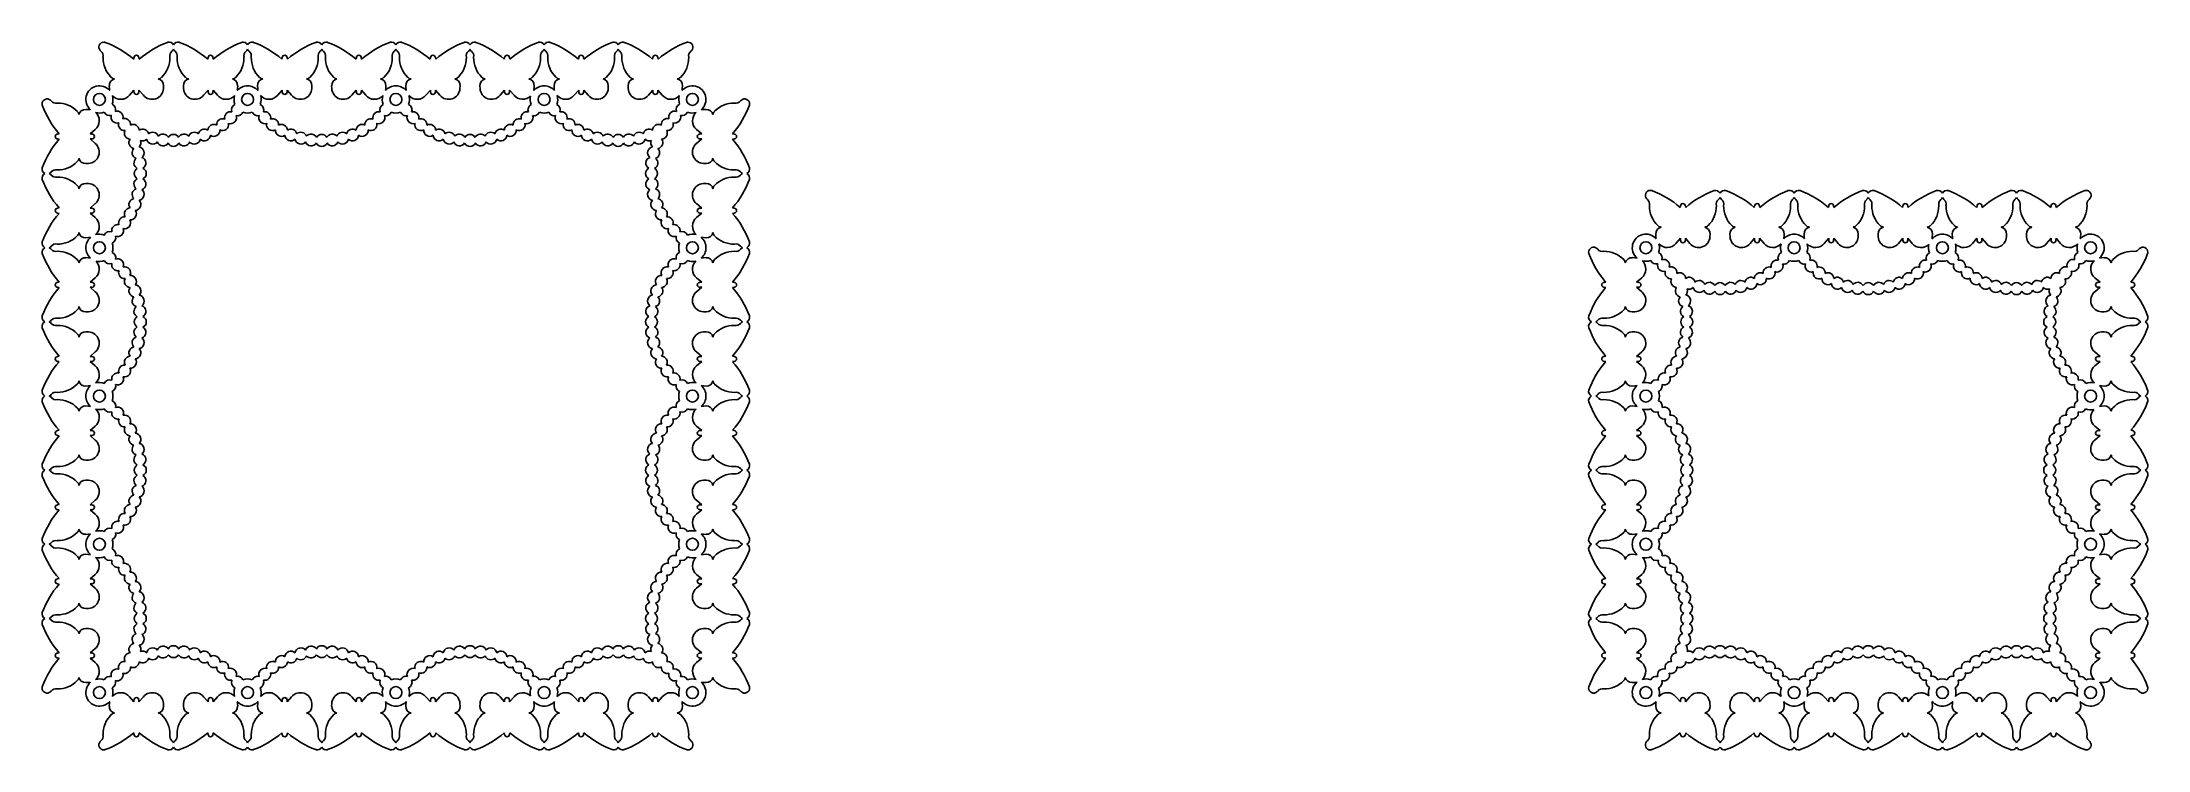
# Model space of a CAD drawing. Extents: x -18 to 461, y 197 to 357.
import ezdxf

# ---------------------------------------------------------------- set-up
doc = ezdxf.new("R2010")
doc.units = 0
doc.layers.get('0').update_dxf_attribs({"linetype": 'CONTINUOUS'})

msp = doc.modelspace()

# ---------------------------------------------------------------- linework, layer by layer
for p, q in [((3.35, 353.72), (3.28, 353.37)), ((4.45, 353.72), (4.53, 353.37)), ((20.19, 353.72), (20.11, 353.37)), ((21.29, 353.72), (21.36, 353.37)), ((37.02, 353.72), (36.95, 353.37)), ((38.12, 353.72), (38.2, 353.37)), ((53.86, 353.72), (53.78, 353.37)), ((54.95, 353.72), (55.03, 353.37)), ((70.69, 353.72), (70.61, 353.37)), ((71.79, 353.72), (71.86, 353.37)), ((87.52, 353.72), (87.45, 353.37)), ((88.62, 353.72), (88.7, 353.37)), ((104.36, 353.72), (104.28, 353.37)), ((105.46, 353.72), (105.53, 353.37)), ((121.19, 353.72), (121.11, 353.37)), ((122.29, 353.72), (122.37, 353.37)), ((-2.26, 347.34), (-2.23, 346.74)), ((3.33, 346.37), (2.32, 345.18)), ((3.35, 345.92), (3.33, 346.37)), ((4.45, 345.92), (4.47, 346.37)), ((4.47, 346.37), (5.48, 345.18)), ((10.06, 347.34), (10.04, 346.74)), ((14.58, 347.34), (14.6, 346.74)), ((20.17, 346.37), (19.16, 345.18)), ((20.19, 345.92), (20.17, 346.37)), ((21.29, 345.92), (21.31, 346.37)), ((21.31, 346.37), (22.32, 345.18)), ((26.9, 347.34), (26.87, 346.74)), ((31.41, 347.34), (31.44, 346.74)), ((37, 346.37), (35.99, 345.18)), ((37.02, 345.92), (37, 346.37)), ((38.12, 345.92), (38.14, 346.37)), ((38.14, 346.37), (39.15, 345.18)), ((43.73, 347.34), (43.71, 346.74)), ((48.24, 347.34), (48.27, 346.74)), ((53.83, 346.37), (52.82, 345.18)), ((53.86, 345.92), (53.83, 346.37)), ((54.95, 345.92), (54.98, 346.37)), ((54.98, 346.37), (55.99, 345.18)), ((60.57, 347.34), (60.54, 346.74)), ((65.08, 347.34), (65.1, 346.74)), ((70.67, 346.37), (69.66, 345.18)), ((70.69, 345.92), (70.67, 346.37)), ((71.79, 345.92), (71.81, 346.37)), ((71.81, 346.37), (72.82, 345.18)), ((77.4, 347.34), (77.37, 346.74)), ((81.91, 347.34), (81.94, 346.74)), ((87.5, 346.37), (86.49, 345.18)), ((87.52, 345.92), (87.5, 346.37)), ((88.62, 345.92), (88.64, 346.37)), ((88.64, 346.37), (89.65, 345.18)), ((94.23, 347.34), (94.21, 346.74)), ((98.75, 347.34), (98.77, 346.74)), ((104.34, 346.37), (103.33, 345.18)), ((104.36, 345.92), (104.34, 346.37)), ((105.46, 345.92), (105.48, 346.37)), ((105.48, 346.37), (106.49, 345.18)), ((111.07, 347.34), (111.04, 346.74)), ((115.58, 347.34), (115.61, 346.74)), ((121.17, 346.37), (120.16, 345.18)), ((121.19, 345.92), (121.17, 346.37)), ((122.29, 345.92), (122.31, 346.37)), ((122.31, 346.37), (123.32, 345.18)), ((127.9, 347.34), (127.87, 346.74)), ((-7.62, 341.98), (-7.01, 341.96)), ((133.26, 341.98), (132.66, 341.96)), ((-13.99, 336.37), (-13.64, 336.45)), ((-13.99, 335.27), (-13.64, 335.2)), ((-6.64, 336.39), (-5.45, 337.4)), ((-6.19, 336.37), (-6.64, 336.39)), ((-6.19, 335.27), (-6.64, 335.25)), ((-6.64, 335.25), (-5.45, 334.24)), ((132.28, 336.39), (131.1, 337.4)), ((132.28, 335.25), (131.1, 334.24)), ((131.83, 336.37), (132.28, 336.39)), ((131.83, 335.27), (132.28, 335.25)), ((139.64, 336.37), (139.29, 336.45)), ((139.64, 335.27), (139.29, 335.2)), ((-7.62, 329.66), (-7.01, 329.69)), ((133.26, 329.66), (132.66, 329.69)), ((-7.62, 325.15), (-7.01, 325.12)), ((-6.64, 319.56), (-5.45, 320.57)), ((132.28, 319.56), (131.1, 320.57)), ((133.26, 325.15), (132.66, 325.12)), ((-13.99, 319.54), (-13.64, 319.61)), ((-13.99, 318.44), (-13.64, 318.36)), ((-6.19, 319.54), (-6.64, 319.56)), ((-6.19, 318.44), (-6.64, 318.42)), ((-6.64, 318.42), (-5.45, 317.41)), ((132.28, 318.42), (131.1, 317.41)), ((131.83, 319.54), (132.28, 319.56)), ((131.83, 318.44), (132.28, 318.42)), ((139.64, 319.54), (139.29, 319.61)), ((139.64, 318.44), (139.29, 318.36)), ((354.57, 320.05), (354.49, 319.7)), ((355.66, 320.05), (355.74, 319.7)), ((371.4, 320.05), (371.32, 319.7)), ((372.5, 320.05), (372.57, 319.7)), ((388.23, 320.05), (388.16, 319.7)), ((389.33, 320.05), (389.41, 319.7)), ((405.07, 320.05), (404.99, 319.7)), ((406.17, 320.05), (406.24, 319.7)), ((421.9, 320.05), (421.82, 319.7)), ((423, 320.05), (423.08, 319.7)), ((438.73, 320.05), (438.66, 319.7)), ((439.83, 320.05), (439.91, 319.7)), ((-7.62, 312.83), (-7.01, 312.85)), ((133.26, 312.83), (132.66, 312.85)), ((348.95, 313.67), (348.98, 313.07)), ((354.54, 312.7), (353.53, 311.51)), ((354.57, 312.25), (354.54, 312.7)), ((355.66, 312.25), (355.69, 312.7)), ((355.69, 312.7), (356.7, 311.51)), ((361.28, 313.67), (361.25, 313.07)), ((365.79, 313.67), (365.81, 313.07)), ((371.38, 312.7), (370.37, 311.51)), ((371.4, 312.25), (371.38, 312.7)), ((372.5, 312.25), (372.52, 312.7)), ((372.52, 312.7), (373.53, 311.51)), ((378.11, 313.67), (378.08, 313.07)), ((382.62, 313.67), (382.65, 313.07)), ((388.21, 312.7), (387.2, 311.51)), ((388.23, 312.25), (388.21, 312.7)), ((389.33, 312.25), (389.35, 312.7)), ((389.35, 312.7), (390.36, 311.51)), ((394.94, 313.67), (394.92, 313.07)), ((399.46, 313.67), (399.48, 313.07)), ((405.05, 312.7), (404.04, 311.51)), ((405.07, 312.25), (405.05, 312.7)), ((406.17, 312.25), (406.19, 312.7)), ((406.19, 312.7), (407.2, 311.51)), ((411.78, 313.67), (411.75, 313.07)), ((416.29, 313.67), (416.32, 313.07)), ((421.88, 312.7), (420.87, 311.51)), ((421.9, 312.25), (421.88, 312.7)), ((423, 312.25), (423.02, 312.7)), ((423.02, 312.7), (424.03, 311.51)), ((428.61, 313.67), (428.58, 313.07)), ((433.12, 313.67), (433.15, 313.07)), ((438.71, 312.7), (437.7, 311.51)), ((438.73, 312.25), (438.71, 312.7)), ((439.83, 312.25), (439.85, 312.7)), ((439.85, 312.7), (440.86, 311.51)), ((445.44, 313.67), (445.42, 313.07)), ((-7.62, 308.32), (-7.01, 308.29)), ((133.26, 308.32), (132.66, 308.29)), ((343.59, 308.32), (344.2, 308.29)), ((450.8, 308.32), (450.2, 308.29)), ((-13.99, 302.7), (-13.64, 302.78)), ((-13.99, 301.61), (-13.64, 301.53)), ((-6.64, 302.73), (-5.45, 303.74)), ((-6.19, 302.7), (-6.64, 302.73)), ((-6.19, 301.61), (-6.64, 301.58)), ((-6.64, 301.58), (-5.45, 300.57)), ((132.28, 302.73), (131.1, 303.74)), ((132.28, 301.58), (131.1, 300.57)), ((131.83, 302.7), (132.28, 302.73)), ((131.83, 301.61), (132.28, 301.58)), ((139.64, 302.7), (139.29, 302.78)), ((139.64, 301.61), (139.29, 301.53)), ((337.22, 302.7), (337.57, 302.78)), ((337.22, 301.61), (337.57, 301.53)), ((344.57, 302.73), (345.76, 303.74)), ((345.02, 302.7), (344.57, 302.73)), ((345.02, 301.61), (344.57, 301.58)), ((344.57, 301.58), (345.76, 300.57)), ((449.83, 302.73), (448.64, 303.74)), ((449.83, 301.58), (448.64, 300.57)), ((449.38, 302.7), (449.83, 302.73)), ((449.38, 301.61), (449.83, 301.58)), ((457.18, 302.7), (456.83, 302.78)), ((457.18, 301.61), (456.83, 301.53)), ((-7.62, 295.99), (-7.01, 296.02)), ((133.26, 295.99), (132.66, 296.02)), ((343.6, 295.99), (344.2, 296.02)), ((450.8, 295.99), (450.2, 296.02)), ((-7.62, 291.48), (-7.01, 291.45)), ((133.26, 291.48), (132.66, 291.45)), ((343.6, 291.48), (344.2, 291.45)), ((450.8, 291.48), (450.2, 291.45)), ((-13.99, 285.87), (-13.64, 285.95)), ((-13.99, 284.77), (-13.64, 284.7)), ((-6.64, 285.89), (-5.45, 286.9)), ((-6.19, 285.87), (-6.64, 285.89)), ((-6.19, 284.77), (-6.64, 284.75)), ((-6.64, 284.75), (-5.45, 283.74)), ((132.28, 285.89), (131.1, 286.9)), ((132.28, 284.75), (131.1, 283.74)), ((131.83, 285.87), (132.28, 285.89)), ((131.83, 284.77), (132.28, 284.75)), ((139.64, 285.87), (139.29, 285.95)), ((139.64, 284.77), (139.29, 284.7)), ((337.22, 285.87), (337.57, 285.95)), ((337.22, 284.77), (337.57, 284.7)), ((344.57, 285.89), (345.76, 286.9)), ((345.02, 285.87), (344.57, 285.89)), ((345.02, 284.77), (344.57, 284.75)), ((344.57, 284.75), (345.76, 283.74)), ((449.83, 285.89), (448.64, 286.9)), ((449.83, 284.75), (448.64, 283.74)), ((449.38, 285.87), (449.83, 285.89)), ((449.38, 284.77), (449.83, 284.75)), ((457.18, 285.87), (456.83, 285.95)), ((457.18, 284.77), (456.83, 284.7)), ((-7.62, 279.16), (-7.01, 279.19)), ((133.26, 279.16), (132.66, 279.19)), ((343.6, 279.16), (344.2, 279.19)), ((450.8, 279.16), (450.2, 279.19)), ((-7.62, 274.65), (-7.01, 274.62)), ((133.26, 274.65), (132.66, 274.62)), ((343.6, 274.65), (344.2, 274.62)), ((450.8, 274.65), (450.2, 274.62)), ((-13.99, 269.04), (-13.64, 269.11)), ((-13.99, 267.94), (-13.64, 267.86)), ((-6.64, 269.06), (-5.45, 270.07)), ((-6.19, 269.04), (-6.64, 269.06)), ((-6.19, 267.94), (-6.64, 267.92)), ((-6.64, 267.92), (-5.45, 266.91)), ((132.28, 269.06), (131.1, 270.07)), ((132.28, 267.92), (131.1, 266.91)), ((131.83, 269.04), (132.28, 269.06)), ((131.83, 267.94), (132.28, 267.92)), ((139.64, 269.04), (139.29, 269.11)), ((139.64, 267.94), (139.29, 267.86)), ((337.22, 269.04), (337.57, 269.11)), ((337.22, 267.94), (337.57, 267.86)), ((344.57, 269.06), (345.76, 270.07)), ((345.02, 269.04), (344.57, 269.06)), ((345.02, 267.94), (344.57, 267.92)), ((344.57, 267.92), (345.76, 266.91)), ((449.83, 269.06), (448.64, 270.07)), ((449.83, 267.92), (448.64, 266.91)), ((449.38, 269.04), (449.83, 269.06)), ((449.38, 267.94), (449.83, 267.92)), ((457.18, 269.04), (456.83, 269.11)), ((457.18, 267.94), (456.83, 267.86)), ((-7.62, 262.33), (-7.01, 262.35)), ((133.26, 262.33), (132.66, 262.35)), ((343.6, 262.33), (344.2, 262.35)), ((450.8, 262.33), (450.2, 262.35)), ((-7.62, 257.81), (-7.01, 257.79)), ((133.26, 257.81), (132.66, 257.79)), ((343.6, 257.81), (344.2, 257.79)), ((450.8, 257.81), (450.2, 257.79)), ((-13.99, 252.2), (-13.64, 252.28)), ((-13.99, 251.1), (-13.64, 251.03)), ((-6.64, 252.22), (-5.45, 253.23)), ((-6.19, 252.2), (-6.64, 252.22)), ((-6.19, 251.1), (-6.64, 251.08)), ((-6.64, 251.08), (-5.45, 250.07)), ((132.28, 252.22), (131.1, 253.23)), ((132.28, 251.08), (131.1, 250.07)), ((131.83, 252.2), (132.28, 252.22)), ((131.83, 251.1), (132.28, 251.08)), ((139.64, 252.2), (139.29, 252.28)), ((139.64, 251.1), (139.29, 251.03)), ((337.22, 252.2), (337.57, 252.28)), ((337.22, 251.1), (337.57, 251.03)), ((344.57, 252.22), (345.76, 253.23)), ((345.02, 252.2), (344.57, 252.22)), ((345.02, 251.1), (344.57, 251.08)), ((344.57, 251.08), (345.76, 250.07)), ((449.83, 252.22), (448.64, 253.23)), ((449.83, 251.08), (448.64, 250.07)), ((449.38, 252.2), (449.83, 252.22)), ((449.38, 251.1), (449.83, 251.08)), ((457.18, 252.2), (456.83, 252.28)), ((457.18, 251.1), (456.83, 251.03)), ((-7.62, 245.49), (-7.01, 245.52)), ((133.26, 245.49), (132.66, 245.52)), ((343.6, 245.49), (344.2, 245.52)), ((450.8, 245.49), (450.2, 245.52)), ((-7.62, 240.98), (-7.01, 240.95)), ((133.26, 240.98), (132.66, 240.95)), ((343.6, 240.98), (344.2, 240.95)), ((450.8, 240.98), (450.2, 240.95)), ((-13.99, 235.37), (-13.64, 235.45)), ((-6.64, 235.39), (-5.45, 236.4)), ((-6.19, 235.37), (-6.64, 235.39)), ((132.28, 235.39), (131.1, 236.4)), ((131.83, 235.37), (132.28, 235.39)), ((139.64, 235.37), (139.29, 235.45)), ((337.22, 235.37), (337.57, 235.45)), ((344.57, 235.39), (345.76, 236.4)), ((345.02, 235.37), (344.57, 235.39)), ((449.83, 235.39), (448.64, 236.4)), ((449.38, 235.37), (449.83, 235.39)), ((457.18, 235.37), (456.83, 235.45)), ((-13.99, 234.27), (-13.64, 234.19)), ((-6.19, 234.27), (-6.64, 234.25)), ((-6.64, 234.25), (-5.45, 233.24)), ((132.28, 234.25), (131.1, 233.24)), ((131.83, 234.27), (132.28, 234.25)), ((139.64, 234.27), (139.29, 234.19)), ((337.22, 234.27), (337.57, 234.19)), ((345.02, 234.27), (344.57, 234.25)), ((344.57, 234.25), (345.76, 233.24)), ((449.83, 234.25), (448.64, 233.24)), ((449.38, 234.27), (449.83, 234.25)), ((457.18, 234.27), (456.83, 234.19)), ((-7.62, 228.66), (-7.01, 228.69)), ((133.26, 228.66), (132.66, 228.69)), ((343.6, 228.66), (344.2, 228.69)), ((450.8, 228.66), (450.2, 228.69)), ((-7.62, 224.15), (-7.01, 224.12)), ((133.26, 224.15), (132.66, 224.12)), ((343.6, 224.15), (344.2, 224.12)), ((450.8, 224.15), (450.2, 224.12)), ((-13.99, 218.54), (-13.64, 218.61)), ((-13.99, 217.44), (-13.64, 217.36)), ((-6.64, 218.56), (-5.45, 219.57)), ((-6.19, 218.54), (-6.64, 218.56)), ((-6.19, 217.44), (-6.64, 217.42)), ((-6.64, 217.42), (-5.45, 216.41)), ((132.28, 218.56), (131.1, 219.57)), ((132.28, 217.42), (131.1, 216.41)), ((131.83, 218.54), (132.28, 218.56)), ((131.83, 217.44), (132.28, 217.42)), ((139.64, 218.54), (139.29, 218.61)), ((139.64, 217.44), (139.29, 217.36)), ((337.22, 218.54), (337.57, 218.61)), ((337.22, 217.44), (337.57, 217.36)), ((344.57, 218.56), (345.76, 219.57)), ((345.02, 218.54), (344.57, 218.56)), ((345.02, 217.44), (344.57, 217.42)), ((344.57, 217.42), (345.76, 216.41)), ((449.83, 218.56), (448.64, 219.57)), ((449.83, 217.42), (448.64, 216.41)), ((449.38, 218.54), (449.83, 218.56)), ((449.38, 217.44), (449.83, 217.42)), ((457.18, 218.54), (456.83, 218.61)), ((457.18, 217.44), (456.83, 217.36)), ((-7.62, 211.83), (-7.01, 211.85)), ((133.26, 211.83), (132.66, 211.85)), ((343.59, 211.83), (344.2, 211.85)), ((450.8, 211.83), (450.2, 211.85)), ((-2.26, 206.47), (-2.23, 207.07)), ((3.33, 207.44), (2.32, 208.63)), ((3.35, 207.89), (3.33, 207.44)), ((4.45, 207.89), (4.47, 207.44)), ((4.47, 207.44), (5.48, 208.63)), ((10.06, 206.47), (10.04, 207.07)), ((14.58, 206.47), (14.6, 207.07)), ((20.17, 207.44), (19.16, 208.63)), ((20.19, 207.89), (20.17, 207.44)), ((21.29, 207.89), (21.31, 207.44)), ((21.31, 207.44), (22.32, 208.63)), ((26.9, 206.47), (26.87, 207.07)), ((31.41, 206.47), (31.44, 207.07)), ((37, 207.44), (35.99, 208.63)), ((37.02, 207.89), (37, 207.44)), ((38.12, 207.89), (38.14, 207.44)), ((38.14, 207.44), (39.15, 208.63)), ((43.73, 206.47), (43.71, 207.07)), ((48.24, 206.47), (48.27, 207.07)), ((53.83, 207.44), (52.82, 208.63)), ((53.86, 207.89), (53.83, 207.44)), ((54.95, 207.89), (54.98, 207.44)), ((54.98, 207.44), (55.99, 208.63)), ((60.57, 206.47), (60.54, 207.07)), ((65.08, 206.47), (65.1, 207.07)), ((70.67, 207.44), (69.66, 208.63)), ((70.69, 207.89), (70.67, 207.44)), ((71.79, 207.89), (71.81, 207.44)), ((71.81, 207.44), (72.82, 208.63)), ((77.4, 206.47), (77.37, 207.07)), ((81.91, 206.47), (81.94, 207.07)), ((87.5, 207.44), (86.49, 208.63)), ((87.52, 207.89), (87.5, 207.44)), ((88.62, 207.89), (88.64, 207.44)), ((88.64, 207.44), (89.65, 208.63)), ((94.23, 206.47), (94.21, 207.07)), ((98.75, 206.47), (98.77, 207.07)), ((104.34, 207.44), (103.33, 208.63)), ((104.36, 207.89), (104.34, 207.44)), ((105.46, 207.89), (105.48, 207.44)), ((105.48, 207.44), (106.49, 208.63)), ((111.07, 206.47), (111.04, 207.07)), ((115.58, 206.47), (115.61, 207.07)), ((121.17, 207.44), (120.16, 208.63)), ((121.19, 207.89), (121.17, 207.44)), ((122.29, 207.89), (122.31, 207.44)), ((122.31, 207.44), (123.32, 208.63)), ((127.9, 206.47), (127.87, 207.07)), ((348.95, 206.47), (348.98, 207.07)), ((354.54, 207.44), (353.53, 208.63)), ((354.57, 207.89), (354.54, 207.44)), ((355.66, 207.89), (355.69, 207.44)), ((355.69, 207.44), (356.7, 208.63)), ((361.28, 206.47), (361.25, 207.07)), ((365.79, 206.47), (365.81, 207.07)), ((371.38, 207.44), (370.37, 208.63)), ((371.4, 207.89), (371.38, 207.44)), ((372.5, 207.89), (372.52, 207.44)), ((372.52, 207.44), (373.53, 208.63)), ((378.11, 206.47), (378.08, 207.07)), ((382.62, 206.47), (382.65, 207.07)), ((388.21, 207.44), (387.2, 208.63)), ((388.23, 207.89), (388.21, 207.44)), ((389.33, 207.89), (389.35, 207.44)), ((389.35, 207.44), (390.36, 208.63)), ((394.94, 206.47), (394.92, 207.07)), ((399.46, 206.47), (399.48, 207.07)), ((405.05, 207.44), (404.04, 208.63)), ((405.07, 207.89), (405.05, 207.44)), ((406.17, 207.89), (406.19, 207.44)), ((406.19, 207.44), (407.2, 208.63)), ((411.78, 206.47), (411.75, 207.07)), ((416.29, 206.47), (416.32, 207.07)), ((421.88, 207.44), (420.87, 208.63)), ((421.9, 207.89), (421.88, 207.44)), ((423, 207.89), (423.02, 207.44)), ((423.02, 207.44), (424.03, 208.63)), ((428.61, 206.47), (428.58, 207.07)), ((433.12, 206.47), (433.15, 207.07)), ((438.71, 207.44), (437.7, 208.63)), ((438.73, 207.89), (438.71, 207.44)), ((439.83, 207.89), (439.85, 207.44)), ((439.85, 207.44), (440.86, 208.63)), ((445.44, 206.47), (445.42, 207.07)), ((3.35, 200.09), (3.28, 200.44)), ((4.45, 200.09), (4.53, 200.44)), ((20.19, 200.09), (20.11, 200.44)), ((21.29, 200.09), (21.36, 200.44)), ((37.02, 200.09), (36.95, 200.44)), ((38.12, 200.09), (38.2, 200.44)), ((53.86, 200.09), (53.78, 200.44)), ((54.95, 200.09), (55.03, 200.44)), ((70.69, 200.09), (70.61, 200.44)), ((71.79, 200.09), (71.86, 200.44)), ((87.52, 200.09), (87.45, 200.44)), ((88.62, 200.09), (88.7, 200.44)), ((104.36, 200.09), (104.28, 200.44)), ((105.46, 200.09), (105.53, 200.44)), ((121.19, 200.09), (121.11, 200.44)), ((122.29, 200.09), (122.37, 200.44)), ((354.57, 200.09), (354.49, 200.44)), ((355.66, 200.09), (355.74, 200.44)), ((371.4, 200.09), (371.32, 200.44)), ((372.5, 200.09), (372.57, 200.44)), ((388.23, 200.09), (388.16, 200.44)), ((389.33, 200.09), (389.41, 200.44)), ((405.07, 200.09), (404.99, 200.44)), ((406.17, 200.09), (406.24, 200.44)), ((421.9, 200.09), (421.82, 200.44)), ((423, 200.09), (423.08, 200.44)), ((438.73, 200.09), (438.66, 200.44)), ((439.83, 200.09), (439.91, 200.44))]:
    msp.add_line(p, q)
for centre in [(-4.51, 344.24), (29.15, 344.24), (62.82, 344.24), (96.49, 344.24), (130.16, 344.24), (-4.51, 310.57), (130.16, 310.57), (346.7, 310.57), (380.37, 310.57), (414.03, 310.57), (447.7, 310.57), (-4.51, 276.9), (130.16, 276.9), (346.7, 276.9), (447.7, 276.9), (-4.51, 243.24), (130.16, 243.24), (346.7, 243.24), (447.7, 243.24), (-4.51, 209.57), (29.15, 209.57), (62.82, 209.57), (96.49, 209.57), (130.16, 209.57), (346.7, 209.57), (380.37, 209.57), (414.03, 209.57), (447.7, 209.57)]:
    msp.add_circle(centre, 1.36)
for centre, radius, start, end in [((-3.49, 356.1), 1.14, 73.9832, 205.6135), ((-3.49, 356.1), 1.14, 205.6135, 234.0963), ((-5.14, 354.09), 1.47, 348.6466, 48.1477), ((-10.37, 337.71), 20.77, 48.915, 69.716), ((3.9, 353.72), 0.549, 359.9945, 179.9945), ((18.18, 337.71), 20.77, 110.284, 131.085), ((11.29, 356.1), 1.14, 25.6135, 106.0168), ((12.94, 354.09), 1.47, 131.8523, 191.3534), ((11.29, 356.1), 1.14, 305.9037, 334.3865), ((13.35, 356.1), 1.14, 73.9832, 154.3865), ((13.35, 356.1), 1.14, 205.6135, 234.0963), ((11.7, 354.09), 1.47, 348.6466, 48.1477), ((6.46, 337.71), 20.77, 48.915, 69.716), ((20.74, 353.72), 0.549, 359.9945, 179.9945), ((35.01, 337.71), 20.77, 110.284, 131.085), ((28.13, 356.1), 1.14, 25.6135, 106.0168), ((29.78, 354.09), 1.47, 131.8523, 191.3534), ((28.13, 356.1), 1.14, 305.9037, 334.3865), ((30.18, 356.1), 1.14, 73.9832, 154.3865), ((30.18, 356.1), 1.14, 205.6135, 234.0963), ((28.53, 354.09), 1.47, 348.6466, 48.1477), ((23.29, 337.71), 20.77, 48.915, 69.716), ((37.57, 353.72), 0.549, 359.9945, 179.9945), ((51.85, 337.71), 20.77, 110.284, 131.085), ((44.96, 356.1), 1.14, 25.6135, 106.0168), ((46.61, 354.09), 1.47, 131.8523, 191.3534), ((44.96, 356.1), 1.14, 305.9037, 334.3865), ((47.01, 356.1), 1.14, 73.9832, 154.3865), ((47.01, 356.1), 1.14, 205.6135, 234.0963), ((45.37, 354.09), 1.47, 348.6466, 48.1477), ((40.13, 337.71), 20.77, 48.915, 69.716), ((54.4, 353.72), 0.549, 359.9945, 179.9945), ((68.68, 337.71), 20.77, 110.284, 131.085), ((61.8, 356.1), 1.14, 25.6135, 106.0168), ((63.44, 354.09), 1.47, 131.8523, 191.3534), ((61.8, 356.1), 1.14, 305.9037, 334.3865), ((63.85, 356.1), 1.14, 73.9832, 154.3865), ((63.85, 356.1), 1.14, 205.6135, 234.0963), ((62.2, 354.09), 1.47, 348.6466, 48.1477), ((56.96, 337.71), 20.77, 48.915, 69.716), ((71.24, 353.72), 0.549, 359.9945, 179.9945), ((85.52, 337.71), 20.77, 110.284, 131.085), ((78.63, 356.1), 1.14, 25.6135, 106.0168), ((80.28, 354.09), 1.47, 131.8523, 191.3534), ((78.63, 356.1), 1.14, 305.9037, 334.3865), ((80.68, 356.1), 1.14, 73.9832, 154.3865), ((80.68, 356.1), 1.14, 205.6135, 234.0963), ((79.03, 354.09), 1.47, 348.6466, 48.1477), ((73.8, 337.71), 20.77, 48.915, 69.716), ((88.07, 353.72), 0.549, 359.9945, 179.9945), ((102.35, 337.71), 20.77, 110.284, 131.085), ((95.46, 356.1), 1.14, 25.6135, 106.0168), ((97.11, 354.09), 1.47, 131.8523, 191.3534), ((95.46, 356.1), 1.14, 305.9037, 334.3865), ((97.52, 356.1), 1.14, 73.9832, 154.3865), ((97.52, 356.1), 1.14, 205.6135, 234.0963), ((95.87, 354.09), 1.47, 348.6466, 48.1477), ((90.63, 337.71), 20.77, 48.915, 69.716), ((104.91, 353.72), 0.549, 359.9945, 179.9945), ((119.18, 337.71), 20.77, 110.284, 131.085), ((112.3, 356.1), 1.14, 25.6135, 106.0168), ((113.95, 354.09), 1.47, 131.8523, 191.3534), ((112.3, 356.1), 1.14, 305.9037, 334.3865), ((114.35, 356.1), 1.14, 73.9832, 154.3865), ((114.35, 356.1), 1.14, 205.6135, 234.0963), ((112.7, 354.09), 1.47, 348.6466, 48.1477), ((107.46, 337.71), 20.77, 48.915, 69.716), ((121.74, 353.72), 0.549, 359.9945, 179.9945), ((136.02, 337.71), 20.77, 110.284, 131.085), ((129.13, 356.1), 1.14, 334.3865, 106.0168), ((130.78, 354.09), 1.47, 131.8523, 191.3534), ((129.13, 356.1), 1.14, 305.9037, 334.3865), ((2.43, 353.67), 6.12, 178.8437, 226.2607), ((-1.05, 349.95), 1.03, 222.7752, 269.467), ((8.85, 349.95), 1.03, 270.533, 317.2248), ((5.38, 353.67), 6.12, 313.7393, 1.1563), ((19.26, 353.67), 6.12, 178.8437, 226.2607), ((15.79, 349.95), 1.03, 222.7752, 269.467), ((25.69, 349.95), 1.03, 270.533, 317.2248), ((22.21, 353.67), 6.12, 313.7393, 1.1563), ((36.1, 353.67), 6.12, 178.8437, 226.2607), ((32.62, 349.95), 1.03, 222.7752, 269.467), ((42.52, 349.95), 1.03, 270.533, 317.2248), ((39.05, 353.67), 6.12, 313.7393, 1.1563), ((52.93, 353.67), 6.12, 178.8437, 226.2607), ((49.46, 349.95), 1.03, 222.7752, 269.467), ((59.35, 349.95), 1.03, 270.533, 317.2248), ((55.88, 353.67), 6.12, 313.7393, 1.1563), ((69.76, 353.67), 6.12, 178.8437, 226.2607), ((66.29, 349.95), 1.03, 222.7752, 269.467), ((76.19, 349.95), 1.03, 270.533, 317.2248), ((72.71, 353.67), 6.12, 313.7393, 1.1563), ((86.6, 353.67), 6.12, 178.8437, 226.2607), ((83.12, 349.95), 1.03, 222.7752, 269.467), ((93.02, 349.95), 1.03, 270.533, 317.2248), ((89.55, 353.67), 6.12, 313.7393, 1.1563), ((103.43, 353.67), 6.12, 178.8437, 226.2607), ((99.96, 349.95), 1.03, 222.7752, 269.467), ((109.86, 349.95), 1.03, 270.533, 317.2248), ((106.38, 353.67), 6.12, 313.7393, 1.1563), ((120.27, 353.67), 6.12, 178.8437, 226.2607), ((116.79, 349.95), 1.03, 222.7752, 269.467), ((126.69, 349.95), 1.03, 270.533, 317.2248), ((123.21, 353.67), 6.12, 313.7393, 1.1563), ((-16.38, 343.21), 1.14, 64.3865, 196.0168), ((-4.51, 344.24), 3.09, 40.2748, 229.7252), ((-0.71, 347.41), 1.54, 102.7975, 182.5227), ((0.35, 346.85), 2.59, 182.5227, 193.8304), ((-4.51, 344.24), 3.09, 339.2197, 16.2119), ((0.35, 346.85), 2.59, 222.6563, 319.6247), ((3.9, 345.92), 0.549, 180, 360), ((7.45, 346.85), 2.59, 220.3698, 357.4718), ((8.52, 347.41), 1.54, 357.4718, 77.197), ((16.12, 347.41), 1.54, 102.803, 182.5282), ((17.19, 346.85), 2.59, 182.5282, 319.6302), ((20.74, 345.92), 0.549, 180, 360), ((24.29, 346.85), 2.59, 220.3698, 317.3348), ((25.35, 347.41), 1.54, 357.4718, 77.197), ((29.15, 344.24), 3.09, 163.8004, 201.343), ((29.15, 344.24), 3.09, 40.2817, 139.7183), ((24.29, 346.85), 2.59, 346.1838, 357.4718), ((32.95, 347.41), 1.54, 102.803, 182.5282), ((34.02, 346.85), 2.59, 182.5282, 193.8162), ((29.15, 344.24), 3.09, 338.657, 16.1996), ((34.02, 346.85), 2.59, 222.6652, 319.6302), ((37.57, 345.92), 0.549, 180, 360), ((41.12, 346.85), 2.59, 220.3698, 357.4718), ((42.19, 347.41), 1.54, 357.4718, 77.197), ((49.79, 347.41), 1.54, 102.803, 182.5282), ((50.85, 346.85), 2.59, 182.5282, 319.6302), ((54.4, 345.92), 0.549, 180, 360), ((57.96, 346.85), 2.59, 220.3698, 317.3348), ((59.02, 347.41), 1.54, 357.4718, 77.197), ((62.82, 344.24), 3.09, 163.8004, 201.343), ((62.82, 344.24), 3.09, 40.2748, 139.7183), ((57.96, 346.85), 2.59, 346.1838, 357.4718), ((66.62, 347.41), 1.54, 102.803, 182.5282), ((67.69, 346.85), 2.59, 182.5282, 193.8162), ((62.82, 344.24), 3.09, 338.657, 16.2119), ((67.69, 346.85), 2.59, 222.6652, 319.6302), ((71.24, 345.92), 0.549, 180, 360), ((74.79, 346.85), 2.59, 220.3698, 357.4718), ((75.86, 347.41), 1.54, 357.4718, 77.197), ((83.46, 347.41), 1.54, 102.803, 182.5282), ((84.52, 346.85), 2.59, 182.5282, 319.6302), ((88.07, 345.92), 0.549, 180, 360), ((91.62, 346.85), 2.59, 220.3698, 314.0019), ((92.69, 347.41), 1.54, 357.4718, 77.197), ((96.41, 344.24), 3.09, 165.8687, 201.9668), ((96.49, 344.24), 3.09, 40.2817, 139.7183), ((91.62, 346.85), 2.59, 346.1838, 357.4718), ((100.29, 347.41), 1.54, 102.803, 182.5282), ((101.36, 346.85), 2.59, 182.5282, 193.8162), ((96.49, 344.24), 3.09, 338.657, 16.1996), ((101.36, 346.85), 2.59, 222.6652, 319.6302), ((104.91, 345.92), 0.549, 180, 0), ((108.46, 346.85), 2.59, 220.3698, 357.4718), ((109.52, 347.41), 1.54, 357.4718, 77.197), ((117.12, 347.41), 1.54, 102.803, 182.5282), ((118.19, 346.85), 2.59, 182.5282, 319.6302), ((121.74, 345.92), 0.549, 180, 0), ((125.29, 346.85), 2.59, 220.3753, 317.3437), ((126.36, 347.41), 1.54, 357.4773, 77.2025), ((130.16, 344.24), 3.09, 163.7881, 200.7803), ((130.16, 344.24), 3.09, 310.2748, 139.7252), ((125.29, 346.85), 2.59, 346.1696, 357.4773), ((142.02, 343.21), 1.14, 343.9832, 115.6135), ((2.01, 350.1), 20.77, 200.284, 221.085), ((-16.38, 343.21), 1.14, 35.9037, 64.3865), ((-14.36, 344.86), 1.47, 221.8523, 281.3534), ((-13.95, 337.3), 6.12, 43.7393, 91.1563), ((-10.22, 340.77), 1.03, 0.533, 47.2248), ((-7.68, 340.44), 1.54, 87.4773, 167.2025), ((-7.13, 339.37), 2.59, 76.1696, 87.4773), ((-7.13, 339.37), 2.59, 310.3753, 47.3437), ((-4.51, 344.24), 3.09, 253.7881, 290.7803), ((-2.18, 341.91), 1.36, 204.1319, 286.4721), ((-0.5, 340.22), 1.36, 163.5279, 286.4984), ((-2.18, 341.91), 1.36, 343.5279, 65.8681), ((-0.5, 340.22), 1.36, 343.5016, 106.4721), ((1.19, 338.54), 1.36, 354.2868, 106.4984), ((23.48, 338.51), 1.36, 69.4603, 185.0967), ((25.28, 340.08), 1.36, 77.2864, 192.9228), ((25.28, 340.08), 1.36, 249.4603, 20.7489), ((26.84, 341.88), 1.36, 114.6877, 200.7489), ((26.84, 341.88), 1.36, 257.2864, 336.4364), ((29.15, 344.24), 3.09, 249.7811, 290.2189), ((31.46, 341.88), 1.36, 203.5636, 282.7136), ((33.03, 340.08), 1.36, 159.2511, 290.5397), ((31.46, 341.88), 1.36, 339.2511, 65.3123), ((33.03, 340.08), 1.36, 347.0772, 102.7136), ((34.83, 338.51), 1.36, 354.9033, 110.5397), ((57.15, 338.51), 1.36, 69.4603, 185.0967), ((58.95, 340.08), 1.36, 77.2864, 192.9228), ((58.95, 340.08), 1.36, 249.4603, 20.7489), ((60.51, 341.88), 1.36, 114.6877, 200.7489), ((60.51, 341.88), 1.36, 257.2864, 336.4364), ((62.82, 344.24), 3.09, 249.7811, 290.2189), ((65.13, 341.88), 1.36, 203.5636, 282.7136), ((66.7, 340.08), 1.36, 159.2511, 290.5397), ((65.13, 341.88), 1.36, 339.2511, 65.3123), ((66.7, 340.08), 1.36, 347.0772, 102.7136), ((68.49, 338.51), 1.36, 354.9033, 110.5397), ((90.82, 338.51), 1.36, 69.4603, 185.0967), ((92.61, 340.08), 1.36, 77.2864, 192.9228), ((92.61, 340.08), 1.36, 249.4603, 20.7489), ((94.18, 341.88), 1.36, 117.6804, 200.7489), ((94.18, 341.88), 1.36, 257.2864, 336.4364), ((96.49, 344.24), 3.09, 249.7811, 290.2189), ((98.8, 341.88), 1.36, 203.5636, 282.7136), ((100.36, 340.08), 1.36, 159.2511, 290.5397), ((98.8, 341.88), 1.36, 339.2511, 65.3123), ((100.36, 340.08), 1.36, 347.0772, 102.7136), ((102.16, 338.51), 1.36, 354.9033, 110.5397), ((124.46, 338.54), 1.36, 73.5016, 185.7132), ((126.14, 340.22), 1.36, 73.5279, 196.4984), ((126.14, 340.22), 1.36, 253.5016, 16.4721), ((127.82, 341.91), 1.36, 114.1319, 196.4721), ((127.82, 341.91), 1.36, 253.5279, 335.8681), ((130.16, 344.24), 3.09, 249.2197, 286.2119), ((132.77, 339.37), 2.59, 132.6563, 229.6247), ((132.77, 339.37), 2.59, 92.5227, 103.8304), ((133.33, 340.44), 1.54, 12.7975, 92.5227), ((135.87, 340.77), 1.03, 132.7752, 179.467), ((139.59, 337.3), 6.12, 88.8437, 136.2607), ((123.63, 350.1), 20.77, 318.915, 339.716), ((140, 344.86), 1.47, 258.6466, 318.1477), ((142.02, 343.21), 1.14, 115.6135, 144.0963), ((2.01, 321.54), 20.77, 138.915, 159.716), ((-13.99, 335.82), 0.549, 90.0055, 270.0055), ((-6.19, 335.82), 0.549, 270, 90), ((1.19, 338.54), 1.36, 163.5016, 275.7132), ((2.53, 336.57), 1.36, 152.9537, 267.2706), ((3.56, 334.42), 1.36, 143.8081, 259.4446), ((3.15, 337.2), 1.36, 2.7294, 117.0463), ((5.31, 336.17), 1.36, 10.5554, 126.1919), ((3.56, 334.42), 1.36, 315.982, 20.7547), ((5.31, 336.17), 1.36, 249.2453, 314.018), ((7.58, 335.44), 1.36, 190.5554, 321.8441), ((7.58, 335.44), 1.36, 18.3815, 134.018), ((9.93, 335.03), 1.36, 26.2076, 141.8441), ((12.32, 334.94), 1.36, 30.3299, 149.6701), ((14.71, 335.03), 1.36, 38.1559, 153.7924), ((17.06, 335.44), 1.36, 45.982, 161.6185), ((17.06, 335.44), 1.36, 218.1559, 349.4446), ((19.33, 336.17), 1.36, 53.8081, 169.4446), ((19.33, 336.17), 1.36, 225.982, 357.2706), ((21.49, 337.2), 1.36, 61.6342, 177.2706), ((21.49, 337.2), 1.36, 233.8081, 5.0967), ((23.48, 338.51), 1.36, 241.6342, 12.9228), ((34.83, 338.51), 1.36, 167.0772, 298.3658), ((36.82, 337.2), 1.36, 174.9033, 306.1919), ((36.82, 337.2), 1.36, 2.7294, 118.3658), ((38.98, 336.17), 1.36, 182.7294, 314.018), ((38.98, 336.17), 1.36, 10.5554, 126.1919), ((41.25, 335.44), 1.36, 190.5554, 321.8441), ((41.25, 335.44), 1.36, 18.3815, 134.018), ((43.6, 335.03), 1.36, 26.2076, 141.8441), ((45.99, 334.94), 1.36, 30.3299, 149.6701), ((48.37, 335.03), 1.36, 38.1559, 153.7924), ((50.73, 335.44), 1.36, 45.982, 161.6185), ((50.73, 335.44), 1.36, 218.1559, 349.4446), ((53, 336.17), 1.36, 53.8081, 169.4446), ((53, 336.17), 1.36, 225.982, 357.2706), ((55.16, 337.2), 1.36, 61.6342, 177.2706), ((55.16, 337.2), 1.36, 233.8081, 5.0967), ((57.15, 338.51), 1.36, 241.6342, 12.9228), ((68.49, 338.51), 1.36, 167.0772, 298.3658), ((70.49, 337.2), 1.36, 174.9033, 306.1919), ((70.49, 337.2), 1.36, 2.7294, 118.3658), ((72.64, 336.17), 1.36, 182.7294, 314.018), ((72.64, 336.17), 1.36, 10.5554, 126.1919), ((74.92, 335.44), 1.36, 190.5554, 321.8441), ((74.92, 335.44), 1.36, 18.3815, 134.018), ((77.27, 335.03), 1.36, 26.2076, 141.8441), ((79.66, 334.94), 1.36, 30.3299, 149.6701), ((82.04, 335.03), 1.36, 38.1559, 153.7924), ((84.39, 335.44), 1.36, 45.982, 161.6185), ((84.39, 335.44), 1.36, 218.1559, 349.4446), ((86.67, 336.17), 1.36, 53.8081, 169.4446), ((86.67, 336.17), 1.36, 225.982, 357.2706), ((88.82, 337.2), 1.36, 61.6342, 177.2706), ((88.82, 337.2), 1.36, 233.8081, 5.0967), ((90.82, 338.51), 1.36, 241.6342, 12.9228), ((102.16, 338.51), 1.36, 167.0772, 298.3658), ((104.16, 337.2), 1.36, 174.9033, 306.1919), ((104.16, 337.2), 1.36, 2.7294, 118.3658), ((106.31, 336.17), 1.36, 182.7294, 314.018), ((106.31, 336.17), 1.36, 10.5554, 126.1919), ((108.58, 335.44), 1.36, 190.5554, 321.8441), ((108.58, 335.44), 1.36, 18.3815, 134.018), ((110.94, 335.03), 1.36, 26.2076, 141.8441), ((113.32, 334.94), 1.36, 30.3299, 149.6701), ((115.71, 335.03), 1.36, 38.1559, 153.7924), ((118.06, 335.44), 1.36, 45.982, 161.6185), ((118.06, 335.44), 1.36, 218.1559, 349.4446), ((120.34, 336.17), 1.36, 53.8081, 169.4446), ((120.34, 336.17), 1.36, 225.982, 290.7547), ((122.08, 334.42), 1.36, 159.2453, 224.018), ((122.49, 337.2), 1.36, 62.9537, 177.2706), ((122.08, 334.42), 1.36, 280.5554, 36.1919), ((123.11, 336.57), 1.36, 272.7294, 27.0463), ((124.46, 338.54), 1.36, 264.2868, 16.4984), ((131.83, 335.82), 0.549, 90, 270), ((123.63, 321.54), 20.77, 20.284, 41.085), ((139.64, 335.82), 0.549, 269.9945, 89.9945), ((-13.95, 334.35), 6.12, 268.8437, 316.2607), ((-10.22, 330.87), 1.03, 312.7752, 359.467), ((-7.68, 331.21), 1.54, 192.803, 272.5282), ((-7.13, 332.27), 2.59, 272.5282, 49.6302), ((4.29, 332.14), 1.36, 135.982, 251.6185), ((4.7, 329.79), 1.36, 128.1559, 243.7924), ((4.29, 332.14), 1.36, 308.1559, 79.4446), ((4.7, 329.79), 1.36, 300.3299, 71.6185), ((9.93, 335.03), 1.36, 198.3815, 329.6701), ((12.32, 334.94), 1.36, 206.2076, 333.7924), ((14.71, 335.03), 1.36, 210.3299, 341.6185), ((43.6, 335.03), 1.36, 198.3815, 329.6701), ((45.99, 334.94), 1.36, 206.2076, 333.7924), ((48.37, 335.03), 1.36, 210.3299, 341.6185), ((77.27, 335.03), 1.36, 198.3815, 329.6701), ((79.66, 334.94), 1.36, 206.2076, 333.7924), ((82.04, 335.03), 1.36, 210.3299, 341.6185), ((110.94, 335.03), 1.36, 198.3815, 329.6701), ((113.32, 334.94), 1.36, 206.2076, 333.7924), ((115.71, 335.03), 1.36, 210.3299, 341.6185), ((120.95, 329.79), 1.36, 108.3815, 239.6701), ((121.36, 332.14), 1.36, 100.5554, 231.8441), ((120.95, 329.79), 1.36, 296.2076, 51.8441), ((121.36, 332.14), 1.36, 288.3815, 44.018), ((132.77, 332.27), 2.59, 130.3698, 267.4718), ((133.33, 331.21), 1.54, 267.4718, 347.197), ((135.87, 330.87), 1.03, 180.533, 227.2248), ((139.59, 334.35), 6.12, 223.7393, 271.1563), ((-16.38, 328.43), 1.14, 163.9832, 244.3865), ((-16.38, 326.38), 1.14, 115.6135, 196.0168), ((2.01, 333.27), 20.77, 200.284, 221.085), ((-16.38, 328.43), 1.14, 295.6135, 324.0963), ((-16.38, 326.38), 1.14, 35.9037, 64.3865), ((-14.36, 326.78), 1.47, 78.6466, 138.1477), ((-14.36, 328.03), 1.47, 221.8523, 281.3534), ((-13.95, 320.46), 6.12, 43.7393, 91.1563), ((4.7, 325.02), 1.36, 116.2076, 231.8441), ((4.78, 327.41), 1.36, 120.3299, 239.6701), ((4.7, 325.02), 1.36, 288.3815, 59.6701), ((4.78, 327.41), 1.36, 296.2076, 63.7924), ((120.86, 327.41), 1.36, 116.2076, 243.7924), ((120.95, 325.02), 1.36, 120.3299, 251.6185), ((120.86, 327.41), 1.36, 300.3299, 59.6701), ((120.95, 325.02), 1.36, 308.1559, 63.7924), ((139.59, 320.46), 6.12, 88.8437, 136.2607), ((123.63, 333.27), 20.77, 318.915, 339.716), ((140, 326.78), 1.47, 41.8523, 101.3534), ((140, 328.03), 1.47, 258.6466, 318.1477), ((142.02, 328.43), 1.14, 215.9037, 244.3865), ((142.02, 326.38), 1.14, 115.6135, 144.0963), ((142.02, 328.43), 1.14, 295.6135, 16.0168), ((142.02, 326.38), 1.14, 343.9832, 64.3865), ((-10.22, 323.94), 1.03, 0.533, 47.2248), ((-7.68, 323.61), 1.54, 87.4718, 167.197), ((-7.13, 322.54), 2.59, 310.3698, 87.4718), ((3.56, 320.39), 1.36, 100.5554, 216.1919), ((4.29, 322.67), 1.36, 108.3815, 224.018), ((3.56, 320.39), 1.36, 272.7294, 44.018), ((4.29, 322.67), 1.36, 280.5554, 51.8441), ((121.36, 322.67), 1.36, 128.1559, 259.4446), ((122.08, 320.39), 1.36, 135.982, 267.2706), ((121.36, 322.67), 1.36, 315.982, 71.6185), ((122.08, 320.39), 1.36, 323.8081, 79.4446), ((132.77, 322.54), 2.59, 92.5282, 229.6302), ((133.33, 323.61), 1.54, 12.803, 92.5282), ((135.87, 323.94), 1.03, 132.7752, 179.467), ((347.72, 322.44), 1.14, 73.9832, 205.6135), ((347.72, 322.44), 1.14, 205.6135, 234.0963), ((346.08, 320.42), 1.47, 348.6466, 48.1477), ((340.84, 304.05), 20.77, 48.915, 69.716), ((355.11, 320.05), 0.549, 359.9945, 179.9945), ((369.39, 304.05), 20.77, 110.284, 131.085), ((362.51, 322.44), 1.14, 25.6135, 106.0168), ((364.15, 320.42), 1.47, 131.8523, 191.3534), ((362.51, 322.44), 1.14, 305.9037, 334.3865), ((364.56, 322.44), 1.14, 73.9832, 154.3865), ((364.56, 322.44), 1.14, 205.6135, 234.0963), ((362.91, 320.42), 1.47, 348.6466, 48.1477), ((357.67, 304.05), 20.77, 48.915, 69.716), ((371.95, 320.05), 0.549, 359.9945, 179.9945), ((386.23, 304.05), 20.77, 110.284, 131.085), ((379.34, 322.44), 1.14, 25.6135, 106.0168), ((380.99, 320.42), 1.47, 131.8523, 191.3534), ((379.34, 322.44), 1.14, 305.9037, 334.3865), ((381.39, 322.44), 1.14, 73.9832, 154.3865), ((381.39, 322.44), 1.14, 205.6135, 234.0963), ((379.74, 320.42), 1.47, 348.6466, 48.1477), ((374.51, 304.05), 20.77, 48.915, 69.716), ((388.78, 320.05), 0.549, 359.9945, 179.9945), ((403.06, 304.05), 20.77, 110.284, 131.085), ((396.17, 322.44), 1.14, 25.6135, 106.0168), ((397.82, 320.42), 1.47, 131.8523, 191.3534), ((396.17, 322.44), 1.14, 305.9037, 334.3865), ((398.23, 322.44), 1.14, 73.9832, 154.3865), ((398.23, 322.44), 1.14, 205.6135, 234.0963), ((396.58, 320.42), 1.47, 348.6466, 48.1477), ((391.34, 304.05), 20.77, 48.915, 69.716), ((405.62, 320.05), 0.549, 359.9945, 179.9945), ((419.89, 304.05), 20.77, 110.284, 131.085), ((413.01, 322.44), 1.14, 25.6135, 106.0168), ((414.66, 320.42), 1.47, 131.8523, 191.3534), ((413.01, 322.44), 1.14, 305.9037, 334.3865), ((415.06, 322.44), 1.14, 73.9832, 154.3865), ((415.06, 322.44), 1.14, 205.6135, 234.0963), ((413.41, 320.42), 1.47, 348.6466, 48.1477), ((408.17, 304.05), 20.77, 48.915, 69.716), ((422.45, 320.05), 0.549, 359.9945, 179.9945), ((436.73, 304.05), 20.77, 110.284, 131.085), ((429.84, 322.44), 1.14, 25.6135, 106.0168), ((431.49, 320.42), 1.47, 131.8523, 191.3534), ((429.84, 322.44), 1.14, 305.9037, 334.3865), ((431.89, 322.44), 1.14, 73.9832, 154.3865), ((431.89, 322.44), 1.14, 205.6135, 234.0963), ((430.24, 320.42), 1.47, 348.6466, 48.1477), ((425.01, 304.05), 20.77, 48.915, 69.716), ((439.28, 320.05), 0.549, 359.9945, 179.9945), ((453.56, 304.05), 20.77, 110.284, 131.085), ((446.67, 322.44), 1.14, 334.3865, 106.0168), ((448.32, 320.42), 1.47, 131.8523, 191.3534), ((446.67, 322.44), 1.14, 305.9037, 334.3865), ((2.01, 304.71), 20.77, 138.915, 159.716), ((-13.99, 318.99), 0.549, 90.0055, 270.0055), ((-6.19, 318.99), 0.549, 270, 90), ((-7.13, 315.44), 2.59, 312.6652, 49.6302), ((-0.36, 314.45), 1.36, 77.0772, 192.7136), ((1.22, 316.24), 1.36, 84.9033, 200.5397), ((1.22, 316.24), 1.36, 257.0772, 28.3658), ((2.53, 318.24), 1.36, 92.7294, 208.3658), ((2.53, 318.24), 1.36, 264.9033, 36.1919), ((123.11, 318.24), 1.36, 143.8081, 275.0967), ((124.43, 316.24), 1.36, 151.6342, 282.9228), ((123.11, 318.24), 1.36, 331.6342, 87.2706), ((124.43, 316.24), 1.36, 339.4603, 95.0967), ((126, 314.45), 1.36, 347.2864, 102.9228), ((132.77, 315.44), 2.59, 130.3698, 227.3348), ((131.83, 318.99), 0.549, 90, 270), ((123.63, 304.71), 20.77, 20.284, 41.085), ((139.64, 318.99), 0.549, 269.9945, 89.9945), ((353.64, 320.01), 6.12, 178.8437, 226.2607), ((356.59, 320.01), 6.12, 313.7393, 1.1563), ((370.47, 320.01), 6.12, 178.8437, 226.2607), ((373.42, 320.01), 6.12, 313.7393, 1.1563), ((387.31, 320.01), 6.12, 178.8437, 226.2607), ((390.26, 320.01), 6.12, 313.7393, 1.1563), ((404.14, 320.01), 6.12, 178.8437, 226.2607), ((407.09, 320.01), 6.12, 313.7393, 1.1563), ((420.98, 320.01), 6.12, 178.8437, 226.2607), ((423.92, 320.01), 6.12, 313.7393, 1.1563), ((437.81, 320.01), 6.12, 178.8437, 226.2607), ((440.76, 320.01), 6.12, 313.7393, 1.1563), ((-16.38, 311.6), 1.14, 163.9832, 244.3865), ((-16.38, 311.6), 1.14, 295.6135, 324.0963), ((-14.36, 309.95), 1.47, 78.6466, 138.1477), ((-13.95, 317.51), 6.12, 268.8437, 316.2607), ((-10.22, 314.04), 1.03, 312.7752, 359.467), ((-7.68, 314.37), 1.54, 192.803, 272.5282), ((-4.51, 310.57), 3.09, 130.2817, 229.7183), ((-7.13, 315.44), 2.59, 272.5282, 283.8162), ((-4.51, 310.57), 3.09, 68.657, 106.1996), ((-2.16, 312.88), 1.36, 69.2511, 155.3123), ((-2.16, 312.88), 1.36, 293.5636, 12.7136), ((-4.51, 310.57), 3.09, 339.7811, 20.2189), ((-0.36, 314.45), 1.36, 249.2511, 20.5397), ((126, 314.45), 1.36, 159.4603, 290.7489), ((127.8, 312.88), 1.36, 167.2864, 246.4364), ((130.16, 310.57), 3.09, 159.7811, 200.2189), ((127.8, 312.88), 1.36, 24.6877, 110.7489), ((130.16, 310.57), 3.09, 73.8004, 111.343), ((130.16, 310.57), 3.09, 310.2817, 49.7183), ((132.77, 315.44), 2.59, 256.1838, 267.4718), ((133.33, 314.37), 1.54, 267.4718, 347.197), ((135.87, 314.04), 1.03, 180.533, 227.2248), ((139.59, 317.51), 6.12, 223.7393, 271.1563), ((140, 309.95), 1.47, 41.8523, 101.3534), ((142.02, 311.6), 1.14, 215.9037, 244.3865), ((142.02, 311.6), 1.14, 295.6135, 16.0168), ((346.7, 310.57), 3.09, 40.2748, 229.7252), ((350.5, 313.74), 1.54, 102.7975, 182.5227), ((351.56, 313.19), 2.59, 182.5227, 193.8304), ((350.17, 316.28), 1.03, 222.7752, 269.467), ((346.7, 310.57), 3.09, 339.2197, 16.2119), ((351.56, 313.19), 2.59, 222.6563, 319.6247), ((355.11, 312.25), 0.549, 180, 360), ((358.67, 313.19), 2.59, 220.3698, 357.4718), ((360.06, 316.28), 1.03, 270.533, 317.2248), ((359.73, 313.74), 1.54, 357.4718, 77.197), ((367.33, 313.74), 1.54, 102.803, 182.5282), ((368.4, 313.19), 2.59, 182.5282, 319.6302), ((367, 316.28), 1.03, 222.7752, 269.467), ((371.95, 312.25), 0.549, 180, 360), ((375.5, 313.19), 2.59, 220.3698, 317.3348), ((376.9, 316.28), 1.03, 270.533, 317.2248), ((376.57, 313.74), 1.54, 357.4718, 77.197), ((380.37, 310.57), 3.09, 163.8004, 201.343), ((380.37, 310.57), 3.09, 40.2748, 139.7183), ((375.5, 313.19), 2.59, 346.1838, 357.4718), ((384.17, 313.74), 1.54, 102.803, 182.5282), ((385.23, 313.19), 2.59, 182.5282, 193.8162), ((383.83, 316.28), 1.03, 222.7752, 269.467), ((380.37, 310.57), 3.09, 338.657, 16.2119), ((385.23, 313.19), 2.59, 222.6652, 319.6302), ((388.78, 312.25), 0.549, 180, 360), ((392.33, 313.19), 2.59, 220.3698, 357.4718), ((393.73, 316.28), 1.03, 270.533, 317.2248), ((393.4, 313.74), 1.54, 357.4718, 77.197), ((401, 313.74), 1.54, 102.803, 182.5282), ((402.07, 313.19), 2.59, 182.5282, 319.6302), ((400.67, 316.28), 1.03, 222.7752, 269.467), ((405.62, 312.25), 0.549, 180, 360), ((409.17, 313.19), 2.59, 220.3698, 314.0019), ((410.57, 316.28), 1.03, 270.533, 317.2248), ((410.23, 313.74), 1.54, 357.4718, 77.197), ((413.96, 310.57), 3.09, 165.8687, 201.9668), ((414.03, 310.57), 3.09, 40.2817, 139.7183), ((409.17, 313.19), 2.59, 346.1838, 357.4718), ((417.83, 313.74), 1.54, 102.803, 182.5282), ((418.9, 313.19), 2.59, 182.5282, 193.8162), ((417.5, 316.28), 1.03, 222.7752, 269.467), ((414.03, 310.57), 3.09, 338.657, 16.1996), ((418.9, 313.19), 2.59, 222.6652, 319.6302), ((422.45, 312.25), 0.549, 180, 0), ((426, 313.19), 2.59, 220.3698, 357.4718), ((427.4, 316.28), 1.03, 270.533, 317.2248), ((427.07, 313.74), 1.54, 357.4718, 77.197), ((434.67, 313.74), 1.54, 102.803, 182.5282), ((435.73, 313.19), 2.59, 182.5282, 319.6302), ((434.33, 316.28), 1.03, 222.7752, 269.467), ((439.28, 312.25), 0.549, 180, 0), ((442.83, 313.19), 2.59, 220.3753, 317.3437), ((444.23, 316.28), 1.03, 270.533, 317.2248), ((443.9, 313.74), 1.54, 357.4773, 77.2025), ((447.7, 310.57), 3.09, 163.7881, 200.7803), ((447.7, 310.57), 3.09, 310.2748, 139.7252), ((442.83, 313.19), 2.59, 346.1696, 357.4773), ((-16.38, 309.54), 1.14, 115.6135, 196.0168), ((2.01, 316.43), 20.77, 200.284, 221.085), ((-16.38, 309.54), 1.14, 35.9037, 64.3865), ((-14.36, 311.19), 1.47, 221.8523, 281.3534), ((-13.95, 303.63), 6.12, 43.7393, 91.1563), ((-10.22, 307.1), 1.03, 0.533, 47.2248), ((-7.68, 306.77), 1.54, 87.4718, 167.197), ((-7.13, 305.71), 2.59, 76.1838, 87.4718), ((-7.13, 305.71), 2.59, 310.3698, 44.0019), ((-4.51, 310.5), 3.09, 255.8687, 291.9668), ((-2.16, 308.26), 1.36, 207.6804, 290.7489), ((-0.36, 306.7), 1.36, 167.2864, 282.9228), ((-2.16, 308.26), 1.36, 347.2864, 66.4364), ((-0.36, 306.7), 1.36, 339.4603, 110.7489), ((1.22, 304.9), 1.36, 331.6342, 102.9228), ((124.43, 304.9), 1.36, 77.0772, 208.3658), ((126, 306.7), 1.36, 69.2511, 200.5397), ((126, 306.7), 1.36, 257.0772, 12.7136), ((127.8, 308.26), 1.36, 113.5636, 192.7136), ((127.8, 308.26), 1.36, 249.2511, 332.3196), ((130.16, 310.5), 3.09, 248.0332, 284.1313), ((132.77, 305.71), 2.59, 135.9981, 229.6302), ((132.77, 305.71), 2.59, 92.5282, 103.8162), ((133.33, 306.77), 1.54, 12.803, 92.5282), ((135.87, 307.1), 1.03, 132.7752, 179.467), ((139.59, 303.63), 6.12, 88.8437, 136.2607), ((123.63, 316.43), 20.77, 318.915, 339.716), ((140, 311.19), 1.47, 258.6466, 318.1477), ((142.02, 309.54), 1.14, 115.6135, 144.0963), ((142.02, 309.54), 1.14, 343.9832, 64.3865), ((334.83, 309.54), 1.14, 64.3865, 196.0168), ((353.22, 316.43), 20.77, 200.284, 221.085), ((334.83, 309.54), 1.14, 35.9037, 64.3865), ((336.85, 311.19), 1.47, 221.8523, 281.3534), ((337.26, 303.63), 6.12, 43.7393, 91.1563), ((340.99, 307.1), 1.03, 0.533, 47.2248), ((343.53, 306.77), 1.54, 87.4773, 167.2025), ((344.08, 305.71), 2.59, 76.1696, 87.4773), ((344.08, 305.71), 2.59, 310.3753, 47.3437), ((346.7, 310.57), 3.09, 253.7881, 290.7803), ((349.03, 308.24), 1.36, 204.1319, 286.4721), ((350.71, 306.55), 1.36, 163.5279, 286.4984), ((349.03, 308.24), 1.36, 343.5279, 65.8681), ((350.71, 306.55), 1.36, 343.5016, 106.4721), ((352.4, 304.87), 1.36, 354.2868, 106.4984), ((374.69, 304.84), 1.36, 69.4603, 185.0967), ((376.49, 306.41), 1.36, 77.2864, 192.9228), ((376.49, 306.41), 1.36, 249.4603, 20.7489), ((378.06, 308.22), 1.36, 114.6877, 200.7489), ((378.06, 308.22), 1.36, 257.2864, 336.4364), ((380.37, 310.57), 3.09, 249.7811, 290.2189), ((382.68, 308.22), 1.36, 203.5636, 282.7136), ((384.24, 306.41), 1.36, 159.2511, 290.5397), ((382.68, 308.22), 1.36, 339.2511, 65.3123), ((384.24, 306.41), 1.36, 347.0772, 102.7136), ((386.04, 304.84), 1.36, 354.9033, 110.5397), ((408.36, 304.84), 1.36, 69.4603, 185.0967), ((410.16, 306.41), 1.36, 77.2864, 192.9228), ((410.16, 306.41), 1.36, 249.4603, 20.7489), ((411.72, 308.22), 1.36, 117.6804, 200.7489), ((411.72, 308.22), 1.36, 257.2864, 336.4364), ((414.03, 310.57), 3.09, 249.7811, 290.2189), ((416.34, 308.22), 1.36, 203.5636, 282.7136), ((417.91, 306.41), 1.36, 159.2511, 290.5397), ((416.34, 308.22), 1.36, 339.2511, 65.3123), ((417.91, 306.41), 1.36, 347.0772, 102.7136), ((419.71, 304.84), 1.36, 354.9033, 110.5397), ((442, 304.87), 1.36, 73.5016, 185.7132), ((443.68, 306.55), 1.36, 73.5279, 196.4984), ((443.68, 306.55), 1.36, 253.5016, 16.4721), ((445.37, 308.24), 1.36, 114.1319, 196.4721), ((445.37, 308.24), 1.36, 253.5279, 335.8681), ((447.7, 310.57), 3.09, 249.2197, 286.2119), ((450.31, 305.71), 2.59, 132.6563, 229.6247), ((450.31, 305.71), 2.59, 92.5227, 103.8304), ((450.87, 306.77), 1.54, 12.7975, 92.5227), ((453.41, 307.1), 1.03, 132.7752, 179.467), ((457.13, 303.63), 6.12, 88.8437, 136.2607), ((441.17, 316.43), 20.77, 318.915, 339.716), ((457.55, 311.19), 1.47, 258.6466, 318.1477), ((459.56, 309.54), 1.14, 115.6135, 144.0963), ((459.56, 309.54), 1.14, 343.9832, 115.6135), ((2.01, 287.88), 20.77, 138.915, 159.716), ((-13.99, 302.15), 0.549, 90.0055, 270.0055), ((-6.19, 302.15), 0.549, 270, 90), ((1.22, 304.9), 1.36, 159.4603, 275.0967), ((2.53, 302.91), 1.36, 151.6342, 267.2706), ((3.56, 300.75), 1.36, 143.8081, 259.4446), ((2.53, 302.91), 1.36, 323.8081, 95.0967), ((3.56, 300.75), 1.36, 315.982, 87.2706), ((122.08, 300.75), 1.36, 92.7294, 224.018), ((123.11, 302.91), 1.36, 84.9033, 216.1919), ((122.08, 300.75), 1.36, 280.5554, 36.1919), ((123.11, 302.91), 1.36, 272.7294, 28.3658), ((124.43, 304.9), 1.36, 264.9033, 20.5397), ((131.83, 302.15), 0.549, 90, 270), ((123.63, 287.88), 20.77, 20.284, 41.085), ((139.64, 302.15), 0.549, 269.9945, 89.9945), ((353.22, 287.88), 20.77, 138.915, 159.716), ((337.22, 302.15), 0.549, 90.0055, 270.0055), ((345.02, 302.15), 0.549, 270, 90), ((352.4, 304.87), 1.36, 163.5016, 275.7132), ((353.74, 302.91), 1.36, 152.9537, 267.2706), ((354.77, 300.75), 1.36, 143.8081, 259.4446), ((354.36, 303.53), 1.36, 2.7294, 117.0463), ((356.52, 302.5), 1.36, 10.5554, 126.1919), ((356.52, 302.5), 1.36, 249.2453, 314.018), ((358.79, 301.77), 1.36, 190.5554, 321.8441), ((358.79, 301.77), 1.36, 18.3815, 134.018), ((361.15, 301.36), 1.36, 26.2076, 141.8441), ((363.53, 301.28), 1.36, 30.3299, 149.6701), ((365.92, 301.36), 1.36, 38.1559, 153.7924), ((368.27, 301.77), 1.36, 45.982, 161.6185), ((368.27, 301.77), 1.36, 218.1559, 349.4446), ((370.54, 302.5), 1.36, 53.8081, 169.4446), ((370.54, 302.5), 1.36, 225.982, 357.2706), ((372.7, 303.53), 1.36, 61.6342, 177.2706), ((372.7, 303.53), 1.36, 233.8081, 5.0967), ((374.69, 304.84), 1.36, 241.6342, 12.9228), ((386.04, 304.84), 1.36, 167.0772, 298.3658), ((388.03, 303.53), 1.36, 174.9033, 306.1919), ((388.03, 303.53), 1.36, 2.7294, 118.3658), ((390.19, 302.5), 1.36, 182.7294, 314.018), ((390.19, 302.5), 1.36, 10.5554, 126.1919), ((392.46, 301.77), 1.36, 190.5554, 321.8441), ((392.46, 301.77), 1.36, 18.3815, 134.018), ((394.81, 301.36), 1.36, 26.2076, 141.8441), ((397.2, 301.28), 1.36, 30.3299, 149.6701), ((399.59, 301.36), 1.36, 38.1559, 153.7924), ((401.94, 301.77), 1.36, 45.982, 161.6185), ((401.94, 301.77), 1.36, 218.1559, 349.4446), ((404.21, 302.5), 1.36, 53.8081, 169.4446), ((404.21, 302.5), 1.36, 225.982, 357.2706), ((406.37, 303.53), 1.36, 61.6342, 177.2706), ((406.37, 303.53), 1.36, 233.8081, 5.0967), ((408.36, 304.84), 1.36, 241.6342, 12.9228), ((419.71, 304.84), 1.36, 167.0772, 298.3658), ((421.7, 303.53), 1.36, 174.9033, 306.1919), ((421.7, 303.53), 1.36, 2.7294, 118.3658), ((423.85, 302.5), 1.36, 182.7294, 314.018), ((423.85, 302.5), 1.36, 10.5554, 126.1919), ((426.13, 301.77), 1.36, 190.5554, 321.8441), ((426.13, 301.77), 1.36, 18.3815, 134.018), ((428.48, 301.36), 1.36, 26.2076, 141.8441), ((430.87, 301.28), 1.36, 30.3299, 149.6701), ((433.25, 301.36), 1.36, 38.1559, 153.7924), ((435.61, 301.77), 1.36, 45.982, 161.6185), ((435.61, 301.77), 1.36, 218.1559, 349.4446), ((437.88, 302.5), 1.36, 53.8081, 169.4446), ((437.88, 302.5), 1.36, 225.982, 290.7547), ((440.03, 303.53), 1.36, 62.9537, 177.2706), ((439.63, 300.75), 1.36, 280.5554, 36.1919), ((440.66, 302.91), 1.36, 272.7294, 27.0463), ((442, 304.87), 1.36, 264.2868, 16.4984), ((449.38, 302.15), 0.549, 90, 270), ((441.17, 287.88), 20.77, 20.284, 41.085), ((457.18, 302.15), 0.549, 269.9945, 89.9945), ((-10.22, 297.2), 1.03, 312.7752, 359.467), ((-7.68, 297.54), 1.54, 192.803, 272.5282), ((-7.13, 298.6), 2.59, 272.5282, 49.6302), ((4.29, 298.48), 1.36, 135.982, 251.6185), ((4.7, 296.12), 1.36, 128.1559, 243.7924), ((4.29, 298.48), 1.36, 308.1559, 79.4446), ((4.7, 296.12), 1.36, 300.3299, 71.6185), ((120.95, 296.12), 1.36, 108.3815, 239.6701), ((121.36, 298.48), 1.36, 100.5554, 231.8441), ((120.95, 296.12), 1.36, 296.2076, 51.8441), ((121.36, 298.48), 1.36, 288.3815, 44.018), ((132.77, 298.6), 2.59, 130.3698, 267.4718), ((133.33, 297.54), 1.54, 267.4718, 347.197), ((135.87, 297.2), 1.03, 180.533, 227.2248), ((340.99, 297.2), 1.03, 312.7752, 359.467), ((343.53, 297.54), 1.54, 192.803, 272.5282), ((344.08, 298.6), 2.59, 272.5282, 49.6302), ((355.5, 298.48), 1.36, 135.982, 251.6185), ((355.91, 296.12), 1.36, 128.1559, 243.7924), ((354.77, 300.75), 1.36, 315.982, 20.7547), ((355.5, 298.48), 1.36, 308.1559, 79.4446), ((355.91, 296.12), 1.36, 300.3299, 71.6185), ((361.15, 301.36), 1.36, 198.3815, 329.6701), ((363.53, 301.28), 1.36, 206.2076, 333.7924), ((365.92, 301.36), 1.36, 210.3299, 341.6185), ((394.81, 301.36), 1.36, 198.3815, 329.6701), ((397.2, 301.28), 1.36, 206.2076, 333.7924), ((399.59, 301.36), 1.36, 210.3299, 341.6185), ((428.48, 301.36), 1.36, 198.3815, 329.6701), ((430.87, 301.28), 1.36, 206.2076, 333.7924), ((433.25, 301.36), 1.36, 210.3299, 341.6185), ((438.49, 296.12), 1.36, 108.3815, 239.6701), ((438.9, 298.48), 1.36, 100.5554, 231.8441), ((439.63, 300.75), 1.36, 159.2453, 224.018), ((438.49, 296.12), 1.36, 296.2076, 51.8441), ((438.9, 298.48), 1.36, 288.3815, 44.018), ((450.31, 298.6), 2.59, 130.3698, 267.4718), ((450.87, 297.54), 1.54, 267.4718, 347.197), ((453.41, 297.2), 1.03, 180.533, 227.2248), ((-16.38, 294.76), 1.14, 163.9832, 244.3865), ((-16.38, 292.71), 1.14, 115.6135, 196.0168), ((2.01, 299.6), 20.77, 200.284, 221.085), ((-16.38, 294.76), 1.14, 295.6135, 324.0963), ((-16.38, 292.71), 1.14, 35.9037, 64.3865), ((-14.36, 293.12), 1.47, 78.6466, 138.1477), ((-14.36, 294.36), 1.47, 221.8523, 281.3534), ((-13.95, 300.68), 6.12, 268.8437, 316.2607), ((-13.95, 286.8), 6.12, 43.7393, 91.1563), ((4.7, 291.35), 1.36, 116.2076, 231.8441), ((4.78, 293.74), 1.36, 120.3299, 239.6701), ((4.7, 291.35), 1.36, 288.3815, 59.6701), ((4.78, 293.74), 1.36, 296.2076, 63.7924), ((120.86, 293.74), 1.36, 116.2076, 243.7924), ((120.95, 291.35), 1.36, 120.3299, 251.6185), ((120.86, 293.74), 1.36, 300.3299, 59.6701), ((120.95, 291.35), 1.36, 308.1559, 63.7924), ((139.59, 300.68), 6.12, 223.7393, 271.1563), ((139.59, 286.8), 6.12, 88.8437, 136.2607), ((123.63, 299.6), 20.77, 318.915, 339.716), ((140, 293.12), 1.47, 41.8523, 101.3534), ((140, 294.36), 1.47, 258.6466, 318.1477), ((142.02, 294.76), 1.14, 215.9037, 244.3865), ((142.02, 292.71), 1.14, 115.6135, 144.0963), ((142.02, 294.76), 1.14, 295.6135, 16.0168), ((142.02, 292.71), 1.14, 343.9832, 64.3865), ((334.83, 294.76), 1.14, 163.9832, 244.3865), ((334.83, 292.71), 1.14, 115.6135, 196.0168), ((353.22, 299.6), 20.77, 200.284, 221.085), ((334.83, 294.76), 1.14, 295.6135, 324.0963), ((334.83, 292.71), 1.14, 35.9037, 64.3865), ((336.85, 293.12), 1.47, 78.6466, 138.1477), ((336.85, 294.36), 1.47, 221.8523, 281.3534), ((337.26, 300.68), 6.12, 268.8437, 316.2607), ((337.26, 286.8), 6.12, 43.7393, 91.1563), ((355.91, 291.35), 1.36, 116.2076, 231.8441), ((355.99, 293.74), 1.36, 120.3299, 239.6701), ((355.91, 291.35), 1.36, 288.3815, 59.6701), ((355.99, 293.74), 1.36, 296.2076, 63.7924), ((438.41, 293.74), 1.36, 116.2076, 243.7924), ((438.49, 291.35), 1.36, 120.3299, 251.6185), ((438.41, 293.74), 1.36, 300.3299, 59.6701), ((438.49, 291.35), 1.36, 308.1559, 63.7924), ((457.13, 300.68), 6.12, 223.7393, 271.1563), ((457.13, 286.8), 6.12, 88.8437, 136.2607), ((441.17, 299.6), 20.77, 318.915, 339.716), ((457.55, 293.12), 1.47, 41.8523, 101.3534), ((457.55, 294.36), 1.47, 258.6466, 318.1477), ((459.56, 294.76), 1.14, 215.9037, 244.3865), ((459.56, 292.71), 1.14, 115.6135, 144.0963), ((459.56, 294.76), 1.14, 295.6135, 16.0168), ((459.56, 292.71), 1.14, 343.9832, 64.3865), ((-10.22, 290.27), 1.03, 0.533, 47.2248), ((-7.68, 289.94), 1.54, 87.4718, 167.197), ((-7.13, 288.87), 2.59, 310.3698, 87.4718), ((3.56, 286.72), 1.36, 100.5554, 216.1919), ((4.29, 289), 1.36, 108.3815, 224.018), ((3.56, 286.72), 1.36, 272.7294, 44.018), ((4.29, 289), 1.36, 280.5554, 51.8441), ((121.36, 289), 1.36, 128.1559, 259.4446), ((122.08, 286.72), 1.36, 135.982, 267.2706), ((121.36, 289), 1.36, 315.982, 71.6185), ((122.08, 286.72), 1.36, 323.8081, 79.4446), ((132.77, 288.87), 2.59, 92.5282, 229.6302), ((133.33, 289.94), 1.54, 12.803, 92.5282), ((135.87, 290.27), 1.03, 132.7752, 179.467), ((340.99, 290.27), 1.03, 0.533, 47.2248), ((343.53, 289.94), 1.54, 87.4718, 167.197), ((344.08, 288.87), 2.59, 310.3698, 87.4718), ((354.77, 286.72), 1.36, 100.5554, 216.1919), ((355.5, 289), 1.36, 108.3815, 224.018), ((354.77, 286.72), 1.36, 272.7294, 44.018), ((355.5, 289), 1.36, 280.5554, 51.8441), ((438.9, 289), 1.36, 128.1559, 259.4446), ((439.63, 286.72), 1.36, 135.982, 267.2706), ((438.9, 289), 1.36, 315.982, 71.6185), ((439.63, 286.72), 1.36, 323.8081, 79.4446), ((450.31, 288.87), 2.59, 92.5282, 229.6302), ((450.87, 289.94), 1.54, 12.803, 92.5282), ((453.41, 290.27), 1.03, 132.7752, 179.467), ((2.01, 271.04), 20.77, 138.915, 159.716), ((-13.99, 285.32), 0.549, 90.0055, 270.0055), ((-6.19, 285.32), 0.549, 270, 90), ((-7.13, 281.77), 2.59, 312.6652, 49.6302), ((1.22, 282.58), 1.36, 84.9033, 200.5397), ((1.22, 282.58), 1.36, 257.0772, 28.3658), ((2.53, 284.57), 1.36, 92.7294, 208.3658), ((2.53, 284.57), 1.36, 264.9033, 36.1919), ((123.11, 284.57), 1.36, 143.8081, 275.0967), ((124.43, 282.58), 1.36, 151.6342, 282.9228), ((123.11, 284.57), 1.36, 331.6342, 87.2706), ((124.43, 282.58), 1.36, 339.4603, 95.0967), ((132.77, 281.77), 2.59, 130.3698, 227.3348), ((131.83, 285.32), 0.549, 90, 270), ((123.63, 271.04), 20.77, 20.284, 41.085), ((139.64, 285.32), 0.549, 269.9945, 89.9945), ((353.22, 271.04), 20.77, 138.915, 159.716), ((337.22, 285.32), 0.549, 90.0055, 270.0055), ((345.02, 285.32), 0.549, 270, 90), ((344.08, 281.77), 2.59, 312.6652, 49.6302), ((352.43, 282.58), 1.36, 84.9033, 200.5397), ((352.43, 282.58), 1.36, 257.0772, 28.3658), ((353.74, 284.57), 1.36, 92.7294, 208.3658), ((353.74, 284.57), 1.36, 264.9033, 36.1919), ((440.66, 284.57), 1.36, 143.8081, 275.0967), ((441.97, 282.58), 1.36, 151.6342, 282.9228), ((440.66, 284.57), 1.36, 331.6342, 87.2706), ((441.97, 282.58), 1.36, 339.4603, 95.0967), ((450.31, 281.77), 2.59, 130.3698, 227.3348), ((449.38, 285.32), 0.549, 90, 270), ((441.17, 271.04), 20.77, 20.284, 41.085), ((457.18, 285.32), 0.549, 269.9945, 89.9945), ((-16.38, 277.93), 1.14, 163.9832, 244.3865), ((-14.36, 276.28), 1.47, 78.6466, 138.1477), ((-13.95, 283.85), 6.12, 268.8437, 316.2607), ((-10.22, 280.37), 1.03, 312.7752, 359.467), ((-7.68, 280.7), 1.54, 192.803, 272.5282), ((-4.51, 276.9), 3.09, 130.2817, 229.7183), ((-7.13, 281.77), 2.59, 272.5282, 283.8162), ((-4.51, 276.9), 3.09, 68.657, 106.1996), ((-2.16, 279.21), 1.36, 69.2511, 155.3123), ((-0.36, 280.78), 1.36, 77.0772, 192.7136), ((-2.16, 279.21), 1.36, 293.5636, 12.7136), ((-4.51, 276.9), 3.09, 339.7811, 20.2189), ((-0.36, 280.78), 1.36, 249.2511, 20.5397), ((126, 280.78), 1.36, 159.4603, 290.7489), ((126, 280.78), 1.36, 347.2864, 102.9228), ((127.8, 279.21), 1.36, 167.2864, 246.4364), ((130.16, 276.9), 3.09, 159.7811, 200.2189), ((127.8, 279.21), 1.36, 24.6877, 110.7489), ((130.16, 276.9), 3.09, 73.7881, 111.343), ((132.77, 281.77), 2.59, 256.1838, 267.4718), ((130.16, 276.9), 3.09, 310.2817, 49.7252), ((133.33, 280.7), 1.54, 267.4718, 347.197), ((135.87, 280.37), 1.03, 180.533, 227.2248), ((139.59, 283.85), 6.12, 223.7393, 271.1563), ((140, 276.28), 1.47, 41.8523, 101.3534), ((142.02, 277.93), 1.14, 295.6135, 16.0168), ((334.83, 277.93), 1.14, 163.9832, 244.3865), ((336.85, 276.28), 1.47, 78.6466, 138.1477), ((337.26, 283.85), 6.12, 268.8437, 316.2607), ((340.99, 280.37), 1.03, 312.7752, 359.467), ((343.53, 280.7), 1.54, 192.803, 272.5282), ((346.7, 276.9), 3.09, 130.2817, 229.7183), ((344.08, 281.77), 2.59, 272.5282, 283.8162), ((346.7, 276.9), 3.09, 68.657, 106.1996), ((349.05, 279.21), 1.36, 69.2511, 155.3123), ((350.86, 280.78), 1.36, 77.0772, 192.7136), ((349.05, 279.21), 1.36, 293.5636, 12.7136), ((346.7, 276.9), 3.09, 339.7811, 20.2189), ((350.86, 280.78), 1.36, 249.2511, 20.5397), ((443.54, 280.78), 1.36, 159.4603, 290.7489), ((443.54, 280.78), 1.36, 347.2864, 102.9228), ((445.35, 279.21), 1.36, 167.2864, 246.4364), ((447.7, 276.9), 3.09, 159.7811, 200.2189), ((445.35, 279.21), 1.36, 24.6877, 110.7489), ((447.7, 276.9), 3.09, 73.8004, 111.343), ((450.31, 281.77), 2.59, 256.1838, 267.4718), ((447.7, 276.9), 3.09, 310.2817, 49.7183), ((450.87, 280.7), 1.54, 267.4718, 347.197), ((453.41, 280.37), 1.03, 180.533, 227.2248), ((457.13, 283.85), 6.12, 223.7393, 271.1563), ((457.55, 276.28), 1.47, 41.8523, 101.3534), ((459.56, 277.93), 1.14, 295.6135, 16.0168), ((-16.38, 275.88), 1.14, 115.6135, 196.0168), ((2.01, 282.76), 20.77, 200.284, 221.085), ((-16.38, 277.93), 1.14, 295.6135, 324.0963), ((-16.38, 275.88), 1.14, 35.9037, 64.3865), ((-14.36, 277.53), 1.47, 221.8523, 281.3534), ((-13.95, 269.96), 6.12, 43.7393, 91.1563), ((-10.22, 273.44), 1.03, 0.533, 47.2248), ((-7.68, 273.1), 1.54, 87.4718, 167.197), ((-7.13, 272.04), 2.59, 76.1838, 87.4718), ((-7.13, 272.04), 2.59, 310.3698, 47.3348), ((-4.51, 276.9), 3.09, 253.8004, 291.343), ((-2.16, 274.59), 1.36, 204.6877, 290.7489), ((-0.36, 273.03), 1.36, 167.2864, 282.9228), ((-2.16, 274.59), 1.36, 347.2864, 66.4364), ((-0.36, 273.03), 1.36, 339.4603, 110.7489), ((1.22, 271.23), 1.36, 331.6342, 102.9228), ((124.43, 271.23), 1.36, 77.0772, 208.3658), ((126, 273.03), 1.36, 69.2511, 200.5397), ((126, 273.03), 1.36, 257.0772, 12.7136), ((127.8, 274.59), 1.36, 113.5636, 192.7136), ((127.8, 274.59), 1.36, 249.2511, 335.3123), ((130.16, 276.9), 3.09, 248.657, 286.1996), ((132.77, 272.04), 2.59, 132.6652, 229.6302), ((132.77, 272.04), 2.59, 92.5282, 103.8162), ((133.33, 273.1), 1.54, 12.803, 92.5282), ((135.87, 273.44), 1.03, 132.7752, 179.467), ((139.59, 269.96), 6.12, 88.8437, 136.2607), ((123.63, 282.76), 20.77, 318.915, 339.716), ((140, 277.53), 1.47, 258.6466, 318.1477), ((142.02, 277.93), 1.14, 215.9037, 244.3865), ((142.02, 275.88), 1.14, 115.6135, 144.0963), ((142.02, 275.88), 1.14, 343.9832, 64.3865), ((334.83, 275.88), 1.14, 115.6135, 196.0168), ((353.22, 282.76), 20.77, 200.284, 221.085), ((334.83, 277.93), 1.14, 295.6135, 324.0963), ((334.83, 275.88), 1.14, 35.9037, 64.3865), ((336.85, 277.53), 1.47, 221.8523, 281.3534), ((337.26, 269.96), 6.12, 43.7393, 91.1563), ((340.99, 273.44), 1.03, 0.533, 47.2248), ((343.53, 273.1), 1.54, 87.4718, 167.197), ((344.08, 272.04), 2.59, 76.1838, 87.4718), ((344.08, 272.04), 2.59, 310.3698, 47.3348), ((346.7, 276.9), 3.09, 253.8004, 291.343), ((349.05, 274.59), 1.36, 204.6877, 290.7489), ((350.86, 273.03), 1.36, 167.2864, 282.9228), ((349.05, 274.59), 1.36, 347.2864, 66.4364), ((350.86, 273.03), 1.36, 339.4603, 110.7489), ((352.43, 271.23), 1.36, 331.6342, 102.9228), ((441.97, 271.23), 1.36, 77.0772, 208.3658), ((443.54, 273.03), 1.36, 69.2511, 200.5397), ((443.54, 273.03), 1.36, 257.0772, 12.7136), ((445.35, 274.59), 1.36, 113.5636, 192.7136), ((445.35, 274.59), 1.36, 249.2511, 332.3196), ((447.7, 276.83), 3.09, 248.0332, 284.1313), ((450.31, 272.04), 2.59, 135.9981, 229.6302), ((450.31, 272.04), 2.59, 92.5282, 103.8162), ((450.87, 273.1), 1.54, 12.803, 92.5282), ((453.41, 273.44), 1.03, 132.7752, 179.467), ((457.13, 269.96), 6.12, 88.8437, 136.2607), ((441.17, 282.76), 20.77, 318.915, 339.716), ((457.55, 277.53), 1.47, 258.6466, 318.1477), ((459.56, 277.93), 1.14, 215.9037, 244.3865), ((459.56, 275.88), 1.14, 115.6135, 144.0963), ((459.56, 275.88), 1.14, 343.9832, 64.3865), ((2.01, 254.21), 20.77, 138.915, 159.716), ((-13.99, 268.49), 0.549, 90.0055, 270.0055), ((-6.19, 268.49), 0.549, 270, 90), ((1.22, 271.23), 1.36, 159.4603, 275.0967), ((2.53, 269.24), 1.36, 151.6342, 267.2706), ((3.56, 267.08), 1.36, 143.8081, 259.4446), ((2.53, 269.24), 1.36, 323.8081, 95.0967), ((3.56, 267.08), 1.36, 315.982, 87.2706), ((122.08, 267.08), 1.36, 92.7294, 224.018), ((123.11, 269.24), 1.36, 84.9033, 216.1919), ((122.08, 267.08), 1.36, 280.5554, 36.1919), ((123.11, 269.24), 1.36, 272.7294, 28.3658), ((124.43, 271.23), 1.36, 264.9033, 20.5397), ((131.83, 268.49), 0.549, 90, 270), ((123.63, 254.21), 20.77, 20.284, 41.085), ((139.64, 268.49), 0.549, 269.9945, 89.9945), ((353.22, 254.21), 20.77, 138.915, 159.716), ((337.22, 268.49), 0.549, 90.0055, 270.0055), ((345.02, 268.49), 0.549, 270, 90), ((352.43, 271.23), 1.36, 159.4603, 275.0967), ((353.74, 269.24), 1.36, 151.6342, 267.2706), ((354.77, 267.08), 1.36, 143.8081, 259.4446), ((353.74, 269.24), 1.36, 323.8081, 95.0967), ((354.77, 267.08), 1.36, 315.982, 87.2706), ((439.63, 267.08), 1.36, 92.7294, 224.018), ((440.66, 269.24), 1.36, 84.9033, 216.1919), ((439.63, 267.08), 1.36, 280.5554, 36.1919), ((440.66, 269.24), 1.36, 272.7294, 28.3658), ((441.97, 271.23), 1.36, 264.9033, 20.5397), ((449.38, 268.49), 0.549, 90, 270), ((441.17, 254.21), 20.77, 20.284, 41.085), ((457.18, 268.49), 0.549, 269.9945, 89.9945), ((-10.22, 263.54), 1.03, 312.7752, 359.467), ((-7.68, 263.87), 1.54, 192.803, 272.5282), ((-7.13, 264.94), 2.59, 272.5282, 49.6302), ((4.29, 264.81), 1.36, 135.982, 251.6185), ((4.7, 262.46), 1.36, 128.1559, 243.7924), ((4.29, 264.81), 1.36, 308.1559, 79.4446), ((4.7, 262.46), 1.36, 300.3299, 71.6185), ((120.95, 262.46), 1.36, 108.3815, 239.6701), ((121.36, 264.81), 1.36, 100.5554, 231.8441), ((120.95, 262.46), 1.36, 296.2076, 51.8441), ((121.36, 264.81), 1.36, 288.3815, 44.018), ((132.77, 264.94), 2.59, 130.3698, 267.4718), ((133.33, 263.87), 1.54, 267.4718, 347.197), ((135.87, 263.54), 1.03, 180.533, 227.2248), ((340.99, 263.54), 1.03, 312.7752, 359.467), ((343.53, 263.87), 1.54, 192.803, 272.5282), ((344.08, 264.94), 2.59, 272.5282, 49.6302), ((355.5, 264.81), 1.36, 135.982, 251.6185), ((355.91, 262.46), 1.36, 128.1559, 243.7924), ((355.5, 264.81), 1.36, 308.1559, 79.4446), ((355.91, 262.46), 1.36, 300.3299, 71.6185), ((438.49, 262.46), 1.36, 108.3815, 239.6701), ((438.9, 264.81), 1.36, 100.5554, 231.8441), ((438.49, 262.46), 1.36, 296.2076, 51.8441), ((438.9, 264.81), 1.36, 288.3815, 44.018), ((450.31, 264.94), 2.59, 130.3698, 267.4718), ((450.87, 263.87), 1.54, 267.4718, 347.197), ((453.41, 263.54), 1.03, 180.533, 227.2248), ((-16.38, 261.1), 1.14, 163.9832, 244.3865), ((-16.38, 259.04), 1.14, 115.6135, 196.0168), ((2.01, 265.93), 20.77, 200.284, 221.085), ((-16.38, 261.1), 1.14, 295.6135, 324.0963), ((-16.38, 259.04), 1.14, 35.9037, 64.3865), ((-14.36, 259.45), 1.47, 78.6466, 138.1477), ((-14.36, 260.69), 1.47, 221.8523, 281.3534), ((-13.95, 267.01), 6.12, 268.8437, 316.2607), ((-13.95, 253.13), 6.12, 43.7393, 91.1563), ((4.7, 257.68), 1.36, 116.2076, 231.8441), ((4.78, 260.07), 1.36, 120.3299, 239.6701), ((4.7, 257.68), 1.36, 288.3815, 59.6701), ((4.78, 260.07), 1.36, 296.2076, 63.7924), ((120.86, 260.07), 1.36, 116.2076, 243.7924), ((120.95, 257.68), 1.36, 120.3299, 251.6185), ((120.86, 260.07), 1.36, 300.3299, 59.6701), ((120.95, 257.68), 1.36, 308.1559, 63.7924), ((139.59, 267.01), 6.12, 223.7393, 271.1563), ((139.59, 253.13), 6.12, 88.8437, 136.2607), ((123.63, 265.93), 20.77, 318.915, 339.716), ((140, 259.45), 1.47, 41.8523, 101.3534), ((140, 260.69), 1.47, 258.6466, 318.1477), ((142.02, 261.1), 1.14, 215.9037, 244.3865), ((142.02, 259.04), 1.14, 115.6135, 144.0963), ((142.02, 261.1), 1.14, 295.6135, 16.0168), ((142.02, 259.04), 1.14, 343.9832, 64.3865), ((334.83, 261.1), 1.14, 163.9832, 244.3865), ((334.83, 259.04), 1.14, 115.6135, 196.0168), ((353.22, 265.93), 20.77, 200.284, 221.085), ((334.83, 261.1), 1.14, 295.6135, 324.0963), ((334.83, 259.04), 1.14, 35.9037, 64.3865), ((336.85, 259.45), 1.47, 78.6466, 138.1477), ((336.85, 260.69), 1.47, 221.8523, 281.3534), ((337.26, 267.01), 6.12, 268.8437, 316.2607), ((337.26, 253.13), 6.12, 43.7393, 91.1563), ((355.91, 257.68), 1.36, 116.2076, 231.8441), ((355.99, 260.07), 1.36, 120.3299, 239.6701), ((355.91, 257.68), 1.36, 288.3815, 59.6701), ((355.99, 260.07), 1.36, 296.2076, 63.7924), ((438.41, 260.07), 1.36, 116.2076, 243.7924), ((438.49, 257.68), 1.36, 120.3299, 251.6185), ((438.41, 260.07), 1.36, 300.3299, 59.6701), ((438.49, 257.68), 1.36, 308.1559, 63.7924), ((457.13, 267.01), 6.12, 223.7393, 271.1563), ((457.13, 253.13), 6.12, 88.8437, 136.2607), ((441.17, 265.93), 20.77, 318.915, 339.716), ((457.55, 259.45), 1.47, 41.8523, 101.3534), ((457.55, 260.69), 1.47, 258.6466, 318.1477), ((459.56, 261.1), 1.14, 215.9037, 244.3865), ((459.56, 259.04), 1.14, 115.6135, 144.0963), ((459.56, 261.1), 1.14, 295.6135, 16.0168), ((459.56, 259.04), 1.14, 343.9832, 64.3865), ((-10.22, 256.6), 1.03, 0.533, 47.2248), ((-7.68, 256.27), 1.54, 87.4718, 167.197), ((-7.13, 255.2), 2.59, 310.3698, 87.4718), ((3.56, 253.06), 1.36, 100.5554, 216.1919), ((4.29, 255.33), 1.36, 108.3815, 224.018), ((3.56, 253.06), 1.36, 272.7294, 44.018), ((4.29, 255.33), 1.36, 280.5554, 51.8441), ((121.36, 255.33), 1.36, 128.1559, 259.4446), ((122.08, 253.06), 1.36, 135.982, 267.2706), ((121.36, 255.33), 1.36, 315.982, 71.6185), ((122.08, 253.06), 1.36, 323.8081, 79.4446), ((132.77, 255.2), 2.59, 92.5282, 229.6302), ((133.33, 256.27), 1.54, 12.803, 92.5282), ((135.87, 256.6), 1.03, 132.7752, 179.467), ((340.99, 256.6), 1.03, 0.533, 47.2248), ((343.53, 256.27), 1.54, 87.4718, 167.197), ((344.08, 255.2), 2.59, 310.3698, 87.4718), ((354.77, 253.06), 1.36, 100.5554, 216.1919), ((355.5, 255.33), 1.36, 108.3815, 224.018), ((354.77, 253.06), 1.36, 272.7294, 44.018), ((355.5, 255.33), 1.36, 280.5554, 51.8441), ((438.9, 255.33), 1.36, 128.1559, 259.4446), ((439.63, 253.06), 1.36, 135.982, 267.2706), ((438.9, 255.33), 1.36, 315.982, 71.6185), ((439.63, 253.06), 1.36, 323.8081, 79.4446), ((450.31, 255.2), 2.59, 92.5282, 229.6302), ((450.87, 256.27), 1.54, 12.803, 92.5282), ((453.41, 256.6), 1.03, 132.7752, 179.467), ((2.01, 237.38), 20.77, 138.915, 159.716), ((-13.99, 251.65), 0.549, 90.0055, 270.0055), ((-6.19, 251.65), 0.549, 270, 90), ((-7.13, 248.1), 2.59, 312.6652, 49.6302), ((1.22, 248.91), 1.36, 84.9033, 200.5397), ((1.22, 248.91), 1.36, 257.0772, 28.3658), ((2.53, 250.9), 1.36, 92.7294, 208.3658), ((2.53, 250.9), 1.36, 264.9033, 36.1919), ((123.11, 250.9), 1.36, 143.8081, 275.0967), ((124.43, 248.91), 1.36, 151.6342, 282.9228), ((123.11, 250.9), 1.36, 331.6342, 87.2706), ((124.43, 248.91), 1.36, 339.4603, 95.0967), ((132.77, 248.1), 2.59, 130.3698, 227.3348), ((131.83, 251.65), 0.549, 90, 270), ((123.63, 237.38), 20.77, 20.284, 41.085), ((139.64, 251.65), 0.549, 269.9945, 89.9945), ((353.22, 237.38), 20.77, 138.915, 159.716), ((337.22, 251.65), 0.549, 90.0055, 270.0055), ((345.02, 251.65), 0.549, 270, 90), ((344.08, 248.1), 2.59, 312.6652, 49.6302), ((352.43, 248.91), 1.36, 84.9033, 200.5397), ((352.43, 248.91), 1.36, 257.0772, 28.3658), ((353.74, 250.9), 1.36, 92.7294, 208.3658), ((353.74, 250.9), 1.36, 264.9033, 36.1919), ((440.66, 250.9), 1.36, 143.8081, 275.0967), ((441.97, 248.91), 1.36, 151.6342, 282.9228), ((440.66, 250.9), 1.36, 331.6342, 87.2706), ((441.97, 248.91), 1.36, 339.4603, 95.0967), ((450.31, 248.1), 2.59, 130.3698, 227.3348), ((449.38, 251.65), 0.549, 90, 270), ((441.17, 237.38), 20.77, 20.284, 41.085), ((457.18, 251.65), 0.549, 269.9945, 89.9945), ((-16.38, 244.26), 1.14, 163.9832, 244.3865), ((-14.36, 242.61), 1.47, 78.6466, 138.1477), ((-13.95, 250.18), 6.12, 268.8437, 316.2607), ((-10.22, 246.7), 1.03, 312.7752, 359.467), ((-7.68, 247.04), 1.54, 192.803, 272.5282), ((-4.51, 243.24), 3.09, 130.2817, 229.7183), ((-7.13, 248.1), 2.59, 272.5282, 283.8162), ((-4.51, 243.24), 3.09, 68.657, 106.1996), ((-2.16, 245.55), 1.36, 69.2511, 155.3123), ((-0.36, 247.11), 1.36, 77.0772, 192.7136), ((-2.16, 245.55), 1.36, 293.5636, 12.7136), ((-4.51, 243.24), 3.09, 339.7811, 20.2189), ((-0.36, 247.11), 1.36, 249.2511, 20.5397), ((126, 247.11), 1.36, 159.4603, 290.7489), ((126, 247.11), 1.36, 347.2864, 102.9228), ((127.8, 245.55), 1.36, 167.2864, 246.4364), ((130.16, 243.24), 3.09, 159.7811, 200.2189), ((127.8, 245.55), 1.36, 24.6877, 110.7489), ((130.16, 243.24), 3.09, 73.8004, 111.343), ((132.77, 248.1), 2.59, 256.1838, 267.4718), ((130.16, 243.24), 3.09, 310.2817, 49.7183), ((133.33, 247.04), 1.54, 267.4718, 347.197), ((135.87, 246.7), 1.03, 180.533, 227.2248), ((139.59, 250.18), 6.12, 223.7393, 271.1563), ((140, 242.61), 1.47, 41.8523, 101.3534), ((142.02, 244.26), 1.14, 295.6135, 16.0168), ((334.83, 244.26), 1.14, 163.9832, 244.3865), ((336.85, 242.61), 1.47, 78.6466, 138.1477), ((337.26, 250.18), 6.12, 268.8437, 316.2607), ((340.99, 246.7), 1.03, 312.7752, 359.467), ((343.53, 247.04), 1.54, 192.803, 272.5282), ((346.7, 243.24), 3.09, 130.2817, 229.7183), ((344.08, 248.1), 2.59, 272.5282, 283.8162), ((346.7, 243.24), 3.09, 68.657, 106.1996), ((349.05, 245.55), 1.36, 69.2511, 155.3123), ((350.86, 247.11), 1.36, 77.0772, 192.7136), ((349.05, 245.55), 1.36, 293.5636, 12.7136), ((346.7, 243.24), 3.09, 339.7811, 20.2189), ((350.86, 247.11), 1.36, 249.2511, 20.5397), ((443.54, 247.11), 1.36, 159.4603, 290.7489), ((443.54, 247.11), 1.36, 347.2864, 102.9228), ((445.35, 245.55), 1.36, 167.2864, 246.4364), ((447.7, 243.24), 3.09, 159.7811, 200.2189), ((445.35, 245.55), 1.36, 24.6877, 110.7489), ((447.7, 243.24), 3.09, 73.8004, 111.343), ((447.7, 243.24), 3.09, 310.2817, 49.7183), ((450.31, 248.1), 2.59, 256.1838, 267.4718), ((450.87, 247.04), 1.54, 267.4718, 347.197), ((453.41, 246.7), 1.03, 180.533, 227.2248), ((457.13, 250.18), 6.12, 223.7393, 271.1563), ((457.55, 242.61), 1.47, 41.8523, 101.3534), ((459.56, 244.26), 1.14, 295.6135, 16.0168), ((-16.38, 242.21), 1.14, 115.6135, 196.0168), ((2.01, 249.1), 20.77, 200.284, 221.085), ((-16.38, 244.26), 1.14, 295.6135, 324.0963), ((-16.38, 242.21), 1.14, 35.9037, 64.3865), ((-14.36, 243.86), 1.47, 221.8523, 281.3534), ((-13.95, 236.29), 6.12, 43.7393, 91.1563), ((-10.22, 239.77), 1.03, 0.533, 47.2248), ((-7.68, 239.44), 1.54, 87.4718, 167.197), ((-7.13, 238.37), 2.59, 76.1838, 87.4718), ((-7.13, 238.37), 2.59, 310.3698, 47.3348), ((-4.51, 243.24), 3.09, 253.8004, 291.343), ((-2.16, 240.93), 1.36, 204.6877, 290.7489), ((-0.36, 239.36), 1.36, 167.2864, 282.9228), ((-2.16, 240.93), 1.36, 347.2864, 66.4364), ((-0.36, 239.36), 1.36, 339.4603, 110.7489), ((126, 239.36), 1.36, 69.2511, 200.5397), ((126, 239.36), 1.36, 257.0772, 12.7136), ((127.8, 240.93), 1.36, 113.5636, 192.7136), ((127.8, 240.93), 1.36, 249.2511, 335.3123), ((130.16, 243.24), 3.09, 248.657, 286.1996), ((132.77, 238.37), 2.59, 132.6652, 229.6302), ((132.77, 238.37), 2.59, 92.5282, 103.8162), ((133.33, 239.44), 1.54, 12.803, 92.5282), ((135.87, 239.77), 1.03, 132.7752, 179.467), ((139.59, 236.29), 6.12, 88.8437, 136.2607), ((123.63, 249.1), 20.77, 318.915, 339.716), ((140, 243.86), 1.47, 258.6466, 318.1477), ((142.02, 244.26), 1.14, 215.9037, 244.3865), ((142.02, 242.21), 1.14, 115.6135, 144.0963), ((142.02, 242.21), 1.14, 343.9832, 64.3865), ((334.83, 242.21), 1.14, 115.6135, 196.0168), ((353.22, 249.1), 20.77, 200.284, 221.085), ((334.83, 244.26), 1.14, 295.6135, 324.0963), ((334.83, 242.21), 1.14, 35.9037, 64.3865), ((336.85, 243.86), 1.47, 221.8523, 281.3534), ((337.26, 236.29), 6.12, 43.7393, 91.1563), ((340.99, 239.77), 1.03, 0.533, 47.2248), ((343.53, 239.44), 1.54, 87.4718, 167.197), ((344.08, 238.37), 2.59, 76.1838, 87.4718), ((344.08, 238.37), 2.59, 310.3698, 47.3348), ((346.7, 243.24), 3.09, 253.8004, 291.343), ((349.05, 240.93), 1.36, 204.6877, 290.7489), ((350.86, 239.36), 1.36, 167.2864, 282.9228), ((349.05, 240.93), 1.36, 347.2864, 66.4364), ((350.86, 239.36), 1.36, 339.4603, 110.7489), ((443.54, 239.36), 1.36, 69.2511, 200.5397), ((443.54, 239.36), 1.36, 257.0772, 12.7136), ((445.35, 240.93), 1.36, 113.5636, 192.7136), ((445.35, 240.93), 1.36, 249.2511, 335.3123), ((447.7, 243.24), 3.09, 248.657, 286.1996), ((450.31, 238.37), 2.59, 132.6652, 229.6302), ((450.31, 238.37), 2.59, 92.5282, 103.8162), ((450.87, 239.44), 1.54, 12.803, 92.5282), ((453.41, 239.77), 1.03, 132.7752, 179.467), ((457.13, 236.29), 6.12, 88.8437, 136.2607), ((441.17, 249.1), 20.77, 318.915, 339.716), ((457.55, 243.86), 1.47, 258.6466, 318.1477), ((459.56, 244.26), 1.14, 215.9037, 244.3865), ((459.56, 242.21), 1.14, 115.6135, 144.0963), ((459.56, 242.21), 1.14, 343.9832, 64.3865), ((-13.99, 234.82), 0.549, 90.0055, 270.0055), ((-6.19, 234.82), 0.549, 270, 90), ((1.22, 237.56), 1.36, 159.4603, 275.0967), ((1.22, 237.56), 1.36, 331.6342, 102.9228), ((2.53, 235.57), 1.36, 151.6342, 267.2706), ((2.53, 235.57), 1.36, 323.8081, 95.0967), ((3.56, 233.42), 1.36, 315.982, 87.2706), ((122.08, 233.42), 1.36, 92.7294, 224.018), ((123.11, 235.57), 1.36, 84.9033, 216.1919), ((124.43, 237.56), 1.36, 77.0772, 208.3658), ((123.11, 235.57), 1.36, 272.7294, 28.3658), ((124.43, 237.56), 1.36, 264.9033, 20.5397), ((131.83, 234.82), 0.549, 90, 270), ((139.64, 234.82), 0.549, 269.9945, 89.9945), ((337.22, 234.82), 0.549, 90.0055, 270.0055), ((345.02, 234.82), 0.549, 270, 90), ((352.43, 237.56), 1.36, 159.4603, 275.0967), ((352.43, 237.56), 1.36, 331.6342, 102.9228), ((353.74, 235.57), 1.36, 151.6342, 267.2706), ((353.74, 235.57), 1.36, 323.8081, 95.0967), ((354.77, 233.42), 1.36, 315.982, 87.2706), ((439.63, 233.42), 1.36, 92.7294, 224.018), ((440.66, 235.57), 1.36, 84.9033, 216.1919), ((441.97, 237.56), 1.36, 77.0772, 208.3658), ((440.66, 235.57), 1.36, 272.7294, 28.3658), ((441.97, 237.56), 1.36, 264.9033, 20.5397), ((449.38, 234.82), 0.549, 90, 270), ((457.18, 234.82), 0.549, 269.9945, 89.9945), ((2.01, 220.54), 20.77, 138.915, 159.716), ((-10.22, 229.87), 1.03, 312.7752, 359.467), ((-7.68, 230.2), 1.54, 192.803, 272.5282), ((-7.13, 231.27), 2.59, 272.5282, 49.6302), ((3.56, 233.42), 1.36, 143.8081, 259.4446), ((4.29, 231.14), 1.36, 135.982, 251.6185), ((4.7, 228.79), 1.36, 128.1559, 243.7924), ((4.29, 231.14), 1.36, 308.1559, 79.4446), ((4.7, 228.79), 1.36, 300.3299, 71.6185), ((120.95, 228.79), 1.36, 108.3815, 239.6701), ((121.36, 231.14), 1.36, 100.5554, 231.8441), ((120.95, 228.79), 1.36, 296.2076, 51.8441), ((121.36, 231.14), 1.36, 288.3815, 44.018), ((122.08, 233.42), 1.36, 280.5554, 36.1919), ((132.77, 231.27), 2.59, 130.3698, 267.4718), ((133.33, 230.2), 1.54, 267.4718, 347.197), ((135.87, 229.87), 1.03, 180.533, 227.2248), ((123.63, 220.54), 20.77, 20.284, 41.085), ((353.22, 220.54), 20.77, 138.915, 159.716), ((340.99, 229.87), 1.03, 312.7752, 359.467), ((343.53, 230.2), 1.54, 192.803, 272.5282), ((344.08, 231.27), 2.59, 272.5282, 49.6302), ((354.77, 233.42), 1.36, 143.8081, 259.4446), ((355.5, 231.14), 1.36, 135.982, 251.6185), ((355.91, 228.79), 1.36, 128.1559, 243.7924), ((355.5, 231.14), 1.36, 308.1559, 79.4446), ((355.91, 228.79), 1.36, 300.3299, 71.6185), ((438.49, 228.79), 1.36, 108.3815, 239.6701), ((438.9, 231.14), 1.36, 100.5554, 231.8441), ((438.49, 228.79), 1.36, 296.2076, 51.8441), ((438.9, 231.14), 1.36, 288.3815, 44.018), ((439.63, 233.42), 1.36, 280.5554, 36.1919), ((450.31, 231.27), 2.59, 130.3698, 267.4718), ((450.87, 230.2), 1.54, 267.4718, 347.197), ((453.41, 229.87), 1.03, 180.533, 227.2248), ((441.17, 220.54), 20.77, 20.284, 41.085), ((-16.38, 227.43), 1.14, 163.9832, 244.3865), ((-16.38, 225.38), 1.14, 115.6135, 196.0168), ((2.01, 232.26), 20.77, 200.284, 221.085), ((-16.38, 227.43), 1.14, 295.6135, 324.0963), ((-16.38, 225.38), 1.14, 35.9037, 64.3865), ((-14.36, 225.78), 1.47, 78.6466, 138.1477), ((-14.36, 227.02), 1.47, 221.8523, 281.3534), ((-13.95, 233.35), 6.12, 268.8437, 316.2607), ((-13.95, 219.46), 6.12, 43.7393, 91.1563), ((4.7, 224.02), 1.36, 116.2076, 231.8441), ((4.78, 226.4), 1.36, 120.3299, 239.6701), ((4.7, 224.02), 1.36, 288.3815, 59.6701), ((4.78, 226.4), 1.36, 296.2076, 63.7924), ((120.86, 226.4), 1.36, 116.2076, 243.7924), ((120.95, 224.02), 1.36, 120.3299, 251.6185), ((120.86, 226.4), 1.36, 300.3299, 59.6701), ((120.95, 224.02), 1.36, 308.1559, 63.7924), ((139.59, 233.35), 6.12, 223.7393, 271.1563), ((139.59, 219.46), 6.12, 88.8437, 136.2607), ((123.63, 232.26), 20.77, 318.915, 339.716), ((140, 225.78), 1.47, 41.8523, 101.3534), ((140, 227.02), 1.47, 258.6466, 318.1477), ((142.02, 227.43), 1.14, 215.9037, 244.3865), ((142.02, 225.38), 1.14, 115.6135, 144.0963), ((142.02, 227.43), 1.14, 295.6135, 16.0168), ((142.02, 225.38), 1.14, 343.9832, 64.3865), ((334.83, 227.43), 1.14, 163.9832, 244.3865), ((334.83, 225.38), 1.14, 115.6135, 196.0168), ((353.22, 232.26), 20.77, 200.284, 221.085), ((334.83, 227.43), 1.14, 295.6135, 324.0963), ((334.83, 225.38), 1.14, 35.9037, 64.3865), ((336.85, 225.78), 1.47, 78.6466, 138.1477), ((336.85, 227.02), 1.47, 221.8523, 281.3534), ((337.26, 233.35), 6.12, 268.8437, 316.2607), ((337.26, 219.46), 6.12, 43.7393, 91.1563), ((355.91, 224.02), 1.36, 116.2076, 231.8441), ((355.99, 226.4), 1.36, 120.3299, 239.6701), ((355.91, 224.02), 1.36, 288.3815, 59.6701), ((355.99, 226.4), 1.36, 296.2076, 63.7924), ((438.41, 226.4), 1.36, 116.2076, 243.7924), ((438.49, 224.02), 1.36, 120.3299, 251.6185), ((438.41, 226.4), 1.36, 300.3299, 59.6701), ((438.49, 224.02), 1.36, 308.1559, 63.7924), ((457.13, 233.35), 6.12, 223.7393, 271.1563), ((457.13, 219.46), 6.12, 88.8437, 136.2607), ((441.17, 232.26), 20.77, 318.915, 339.716), ((457.55, 225.78), 1.47, 41.8523, 101.3534), ((457.55, 227.02), 1.47, 258.6466, 318.1477), ((459.56, 227.43), 1.14, 215.9037, 244.3865), ((459.56, 225.38), 1.14, 115.6135, 144.0963), ((459.56, 227.43), 1.14, 295.6135, 16.0168), ((459.56, 225.38), 1.14, 343.9832, 64.3865), ((-10.22, 222.94), 1.03, 0.533, 47.2248), ((-7.68, 222.6), 1.54, 87.4718, 167.197), ((-7.13, 221.54), 2.59, 310.3698, 87.4718), ((3.56, 219.39), 1.36, 100.5554, 216.1919), ((4.29, 221.66), 1.36, 108.3815, 224.018), ((4.29, 221.66), 1.36, 280.5554, 51.8441), ((3.56, 219.39), 1.36, 339.2453, 44.018), ((9.93, 218.78), 1.36, 30.3299, 161.6185), ((12.32, 218.86), 1.36, 26.2076, 153.7924), ((14.71, 218.78), 1.36, 18.3815, 149.6701), ((43.6, 218.78), 1.36, 30.3299, 161.6185), ((45.99, 218.86), 1.36, 26.2076, 153.7924), ((48.37, 218.78), 1.36, 18.3815, 149.6701), ((77.27, 218.78), 1.36, 30.3299, 161.6185), ((79.66, 218.86), 1.36, 26.2076, 153.7924), ((82.04, 218.78), 1.36, 18.3815, 149.6701), ((110.94, 218.78), 1.36, 30.3299, 161.6185), ((113.32, 218.86), 1.36, 26.2076, 153.7924), ((115.71, 218.78), 1.36, 18.3815, 149.6701), ((121.36, 221.66), 1.36, 128.1559, 259.4446), ((122.08, 219.39), 1.36, 135.982, 200.7547), ((121.36, 221.66), 1.36, 315.982, 71.6185), ((122.08, 219.39), 1.36, 323.8081, 79.4446), ((132.77, 221.54), 2.59, 92.5282, 229.6302), ((133.33, 222.6), 1.54, 12.803, 92.5282), ((135.87, 222.94), 1.03, 132.7752, 179.467), ((340.99, 222.94), 1.03, 0.533, 47.2248), ((343.53, 222.6), 1.54, 87.4718, 167.197), ((344.08, 221.54), 2.59, 310.3698, 87.4718), ((354.77, 219.39), 1.36, 100.5554, 216.1919), ((355.5, 221.66), 1.36, 108.3815, 224.018), ((355.5, 221.66), 1.36, 280.5554, 51.8441), ((354.77, 219.39), 1.36, 339.2453, 44.018), ((361.15, 218.78), 1.36, 30.3299, 161.6185), ((363.53, 218.86), 1.36, 26.2076, 153.7924), ((365.92, 218.78), 1.36, 18.3815, 149.6701), ((394.81, 218.78), 1.36, 30.3299, 161.6185), ((397.2, 218.86), 1.36, 26.2076, 153.7924), ((399.59, 218.78), 1.36, 18.3815, 149.6701), ((428.48, 218.78), 1.36, 30.3299, 161.6185), ((430.87, 218.86), 1.36, 26.2076, 153.7924), ((433.25, 218.78), 1.36, 18.3815, 149.6701), ((438.9, 221.66), 1.36, 128.1559, 259.4446), ((439.63, 219.39), 1.36, 135.982, 200.7547), ((438.9, 221.66), 1.36, 315.982, 71.6185), ((439.63, 219.39), 1.36, 323.8081, 79.4446), ((450.31, 221.54), 2.59, 92.5282, 229.6302), ((450.87, 222.6), 1.54, 12.803, 92.5282), ((453.41, 222.94), 1.03, 132.7752, 179.467), ((2.01, 203.71), 20.77, 138.915, 159.716), ((-13.99, 217.99), 0.549, 90.0055, 270.0055), ((-6.19, 217.99), 0.549, 270, 90), ((-7.13, 214.44), 2.59, 312.6563, 49.6247), ((1.19, 215.27), 1.36, 84.2868, 196.4984), ((1.19, 215.27), 1.36, 253.5016, 5.7132), ((2.53, 217.24), 1.36, 92.7294, 207.0463), ((3.15, 216.61), 1.36, 242.9537, 357.2706), ((5.31, 217.64), 1.36, 233.8081, 349.4446), ((5.31, 217.64), 1.36, 45.982, 110.7547), ((7.58, 218.37), 1.36, 38.1559, 169.4446), ((7.58, 218.37), 1.36, 225.982, 341.6185), ((9.93, 218.78), 1.36, 218.1559, 333.7924), ((12.32, 218.86), 1.36, 210.3299, 329.6701), ((14.71, 218.78), 1.36, 206.2076, 321.8441), ((17.06, 218.37), 1.36, 198.3815, 314.018), ((17.06, 218.37), 1.36, 10.5554, 141.8441), ((19.33, 217.64), 1.36, 190.5554, 306.1919), ((19.33, 217.64), 1.36, 2.7294, 134.018), ((21.49, 216.61), 1.36, 182.7294, 298.3658), ((21.49, 216.61), 1.36, 354.9033, 126.1919), ((23.48, 215.3), 1.36, 174.9033, 290.5397), ((23.48, 215.3), 1.36, 347.0772, 118.3658), ((34.83, 215.3), 1.36, 61.6342, 192.9228), ((34.83, 215.3), 1.36, 249.4603, 5.0967), ((36.82, 216.61), 1.36, 53.8081, 185.0967), ((36.82, 216.61), 1.36, 241.6342, 357.2706), ((38.98, 217.64), 1.36, 45.982, 177.2706), ((38.98, 217.64), 1.36, 233.8081, 349.4446), ((41.25, 218.37), 1.36, 38.1559, 169.4446), ((41.25, 218.37), 1.36, 225.982, 341.6185), ((43.6, 218.78), 1.36, 218.1559, 333.7924), ((45.99, 218.86), 1.36, 210.3299, 329.6701), ((48.37, 218.78), 1.36, 206.2076, 321.8441), ((50.73, 218.37), 1.36, 198.3815, 314.018), ((50.73, 218.37), 1.36, 10.5554, 141.8441), ((53, 217.64), 1.36, 190.5554, 306.1919), ((53, 217.64), 1.36, 2.7294, 134.018), ((55.16, 216.61), 1.36, 182.7294, 298.3658), ((55.16, 216.61), 1.36, 354.9033, 126.1919), ((57.15, 215.3), 1.36, 174.9033, 290.5397), ((57.15, 215.3), 1.36, 347.0772, 118.3658), ((68.49, 215.3), 1.36, 61.6342, 192.9228), ((68.49, 215.3), 1.36, 249.4603, 5.0967), ((70.49, 216.61), 1.36, 53.8081, 185.0967), ((70.49, 216.61), 1.36, 241.6342, 357.2706), ((72.64, 217.64), 1.36, 45.982, 177.2706), ((72.64, 217.64), 1.36, 233.8081, 349.4446), ((74.92, 218.37), 1.36, 38.1559, 169.4446), ((74.92, 218.37), 1.36, 225.982, 341.6185), ((77.27, 218.78), 1.36, 218.1559, 333.7924), ((79.66, 218.86), 1.36, 210.3299, 329.6701), ((82.04, 218.78), 1.36, 206.2076, 321.8441), ((84.39, 218.37), 1.36, 198.3815, 314.018), ((84.39, 218.37), 1.36, 10.5554, 141.8441), ((86.67, 217.64), 1.36, 190.5554, 306.1919), ((86.67, 217.64), 1.36, 2.7294, 134.018), ((88.82, 216.61), 1.36, 182.7294, 298.3658), ((88.82, 216.61), 1.36, 354.9033, 126.1919), ((90.82, 215.3), 1.36, 174.9033, 290.5397), ((90.82, 215.3), 1.36, 347.0772, 118.3658), ((102.16, 215.3), 1.36, 61.6342, 192.9228), ((102.16, 215.3), 1.36, 249.4603, 5.0967), ((104.16, 216.61), 1.36, 53.8081, 185.0967), ((104.16, 216.61), 1.36, 241.6342, 357.2706), ((106.31, 217.64), 1.36, 45.982, 177.2706), ((106.31, 217.64), 1.36, 233.8081, 349.4446), ((108.58, 218.37), 1.36, 38.1559, 169.4446), ((108.58, 218.37), 1.36, 225.982, 341.6185), ((110.94, 218.78), 1.36, 218.1559, 333.7924), ((113.32, 218.86), 1.36, 210.3299, 329.6701), ((115.71, 218.78), 1.36, 206.2076, 321.8441), ((118.06, 218.37), 1.36, 198.3815, 314.018), ((118.06, 218.37), 1.36, 10.5554, 141.8441), ((120.34, 217.64), 1.36, 190.5554, 306.1919), ((120.34, 217.64), 1.36, 69.2453, 134.018), ((122.49, 216.61), 1.36, 182.7294, 297.0463), ((124.46, 215.27), 1.36, 174.2868, 286.4984), ((123.11, 217.24), 1.36, 332.9537, 87.2706), ((124.46, 215.27), 1.36, 343.5016, 95.7132), ((132.77, 214.44), 2.59, 130.3753, 227.3437), ((131.83, 217.99), 0.549, 90, 270), ((123.63, 203.71), 20.77, 20.284, 41.085), ((139.64, 217.99), 0.549, 269.9945, 89.9945), ((353.22, 203.71), 20.77, 138.915, 159.716), ((337.22, 217.99), 0.549, 90.0055, 270.0055), ((345.02, 217.99), 0.549, 270, 90), ((344.08, 214.44), 2.59, 312.6563, 49.6247), ((352.4, 215.27), 1.36, 84.2868, 196.4984), ((352.4, 215.27), 1.36, 253.5016, 5.7132), ((353.74, 217.24), 1.36, 92.7294, 207.0463), ((354.36, 216.61), 1.36, 242.9537, 357.2706), ((356.52, 217.64), 1.36, 233.8081, 349.4446), ((356.52, 217.64), 1.36, 45.982, 110.7547), ((358.79, 218.37), 1.36, 38.1559, 169.4446), ((358.79, 218.37), 1.36, 225.982, 341.6185), ((361.15, 218.78), 1.36, 218.1559, 333.7924), ((363.53, 218.86), 1.36, 210.3299, 329.6701), ((365.92, 218.78), 1.36, 206.2076, 321.8441), ((368.27, 218.37), 1.36, 198.3815, 314.018), ((368.27, 218.37), 1.36, 10.5554, 141.8441), ((370.54, 217.64), 1.36, 190.5554, 306.1919), ((370.54, 217.64), 1.36, 2.7294, 134.018), ((372.7, 216.61), 1.36, 182.7294, 298.3658), ((372.7, 216.61), 1.36, 354.9033, 126.1919), ((374.69, 215.3), 1.36, 174.9033, 290.5397), ((374.69, 215.3), 1.36, 347.0772, 118.3658), ((386.04, 215.3), 1.36, 61.6342, 192.9228), ((386.04, 215.3), 1.36, 249.4603, 5.0967), ((388.03, 216.61), 1.36, 53.8081, 185.0967), ((388.03, 216.61), 1.36, 241.6342, 357.2706), ((390.19, 217.64), 1.36, 45.982, 177.2706), ((390.19, 217.64), 1.36, 233.8081, 349.4446), ((392.46, 218.37), 1.36, 38.1559, 169.4446), ((392.46, 218.37), 1.36, 225.982, 341.6185), ((394.81, 218.78), 1.36, 218.1559, 333.7924), ((397.2, 218.86), 1.36, 210.3299, 329.6701), ((399.59, 218.78), 1.36, 206.2076, 321.8441), ((401.94, 218.37), 1.36, 198.3815, 314.018), ((401.94, 218.37), 1.36, 10.5554, 141.8441), ((404.21, 217.64), 1.36, 190.5554, 306.1919), ((404.21, 217.64), 1.36, 2.7294, 134.018), ((406.37, 216.61), 1.36, 182.7294, 298.3658), ((406.37, 216.61), 1.36, 354.9033, 126.1919), ((408.36, 215.3), 1.36, 174.9033, 290.5397), ((408.36, 215.3), 1.36, 347.0772, 118.3658), ((419.71, 215.3), 1.36, 61.6342, 192.9228), ((419.71, 215.3), 1.36, 249.4603, 5.0967), ((421.7, 216.61), 1.36, 53.8081, 185.0967), ((421.7, 216.61), 1.36, 241.6342, 357.2706), ((423.85, 217.64), 1.36, 45.982, 177.2706), ((423.85, 217.64), 1.36, 233.8081, 349.4446), ((426.13, 218.37), 1.36, 38.1559, 169.4446), ((426.13, 218.37), 1.36, 225.982, 341.6185), ((428.48, 218.78), 1.36, 218.1559, 333.7924), ((430.87, 218.86), 1.36, 210.3299, 329.6701), ((433.25, 218.78), 1.36, 206.2076, 321.8441), ((435.61, 218.37), 1.36, 198.3815, 314.018), ((435.61, 218.37), 1.36, 10.5554, 141.8441), ((437.88, 217.64), 1.36, 190.5554, 306.1919), ((437.88, 217.64), 1.36, 69.2453, 134.018), ((440.03, 216.61), 1.36, 182.7294, 297.0463), ((442, 215.27), 1.36, 174.2868, 286.4984), ((440.66, 217.24), 1.36, 332.9537, 87.2706), ((442, 215.27), 1.36, 343.5016, 95.7132), ((450.31, 214.44), 2.59, 130.3753, 227.3437), ((449.38, 217.99), 0.549, 90, 270), ((441.17, 203.71), 20.77, 20.284, 41.085), ((457.18, 217.99), 0.549, 269.9945, 89.9945), ((-16.38, 210.6), 1.14, 163.9832, 295.6135), ((-14.36, 208.95), 1.47, 78.6466, 138.1477), ((-13.95, 216.51), 6.12, 268.8437, 316.2607), ((-10.22, 213.04), 1.03, 312.7752, 359.467), ((-7.68, 213.37), 1.54, 192.7975, 272.5227), ((-4.51, 209.57), 3.09, 130.2748, 319.7252), ((-7.13, 214.44), 2.59, 272.5227, 283.8304), ((-4.51, 209.57), 3.09, 69.2197, 106.2119), ((-2.18, 211.9), 1.36, 73.5279, 155.8681), ((-0.5, 213.59), 1.36, 73.5016, 196.4721), ((-2.18, 211.9), 1.36, 294.1319, 16.4721), ((-4.51, 209.57), 3.09, 343.7881, 20.7803), ((-0.5, 213.59), 1.36, 253.5279, 16.4984), ((25.28, 213.73), 1.36, 167.0772, 282.7136), ((25.28, 213.73), 1.36, 339.2511, 110.5397), ((26.84, 211.92), 1.36, 159.2511, 245.3123), ((29.15, 209.57), 3.09, 158.657, 196.1996), ((26.84, 211.92), 1.36, 23.5636, 102.7136), ((29.15, 209.57), 3.09, 69.7811, 110.2189), ((31.46, 211.92), 1.36, 77.2864, 156.4364), ((33.03, 213.73), 1.36, 69.4603, 200.7489), ((31.46, 211.92), 1.36, 294.6877, 20.7489), ((29.15, 209.57), 3.09, 343.8004, 21.343), ((33.03, 213.73), 1.36, 257.2864, 12.9228), ((58.95, 213.73), 1.36, 167.0772, 282.7136), ((58.95, 213.73), 1.36, 339.2511, 110.5397), ((60.51, 211.92), 1.36, 159.2511, 245.3123), ((62.82, 209.57), 3.09, 158.657, 196.1996), ((60.51, 211.92), 1.36, 23.5636, 102.7136), ((62.82, 209.57), 3.09, 69.7811, 110.2189), ((65.13, 211.92), 1.36, 77.2864, 156.4364), ((66.7, 213.73), 1.36, 69.4603, 200.7489), ((65.13, 211.92), 1.36, 294.6877, 20.7489), ((62.82, 209.57), 3.09, 343.7881, 21.343), ((66.7, 213.73), 1.36, 257.2864, 12.9228), ((92.61, 213.73), 1.36, 167.0772, 282.7136), ((92.61, 213.73), 1.36, 339.2511, 110.5397), ((94.18, 211.92), 1.36, 159.2511, 242.3196), ((96.41, 209.57), 3.09, 158.0332, 194.1313), ((94.18, 211.92), 1.36, 23.5636, 102.7136), ((96.49, 209.57), 3.09, 69.7811, 110.2189), ((98.8, 211.92), 1.36, 77.2864, 156.4364), ((100.36, 213.73), 1.36, 69.4603, 200.7489), ((98.8, 211.92), 1.36, 294.6877, 20.7489), ((96.49, 209.57), 3.09, 343.8004, 21.343), ((100.36, 213.73), 1.36, 257.2864, 12.9228), ((126.14, 213.59), 1.36, 163.5016, 286.4721), ((126.14, 213.59), 1.36, 343.5279, 106.4984), ((127.82, 211.9), 1.36, 163.5279, 245.8681), ((130.16, 209.57), 3.09, 159.2197, 196.2119), ((127.82, 211.9), 1.36, 24.1319, 106.4721), ((130.16, 209.57), 3.09, 220.2748, 49.7252), ((130.16, 209.57), 3.09, 73.7881, 110.7803), ((132.77, 214.44), 2.59, 256.1696, 267.4773), ((133.33, 213.37), 1.54, 267.4773, 347.2025), ((135.87, 213.04), 1.03, 180.533, 227.2248), ((139.59, 216.51), 6.12, 223.7393, 271.1563), ((140, 208.95), 1.47, 41.8523, 101.3534), ((142.02, 210.6), 1.14, 244.3865, 16.0168), ((334.83, 210.6), 1.14, 163.9832, 295.6135), ((336.85, 208.95), 1.47, 78.6466, 138.1477), ((337.26, 216.51), 6.12, 268.8437, 316.2607), ((340.99, 213.04), 1.03, 312.7752, 359.467), ((343.53, 213.37), 1.54, 192.7975, 272.5227), ((346.7, 209.57), 3.09, 130.2748, 319.7252), ((344.08, 214.44), 2.59, 272.5227, 283.8304), ((346.7, 209.57), 3.09, 69.2197, 106.2119), ((349.03, 211.9), 1.36, 73.5279, 155.8681), ((350.71, 213.59), 1.36, 73.5016, 196.4721), ((349.03, 211.9), 1.36, 294.1319, 16.4721), ((346.7, 209.57), 3.09, 343.7881, 20.7803), ((350.71, 213.59), 1.36, 253.5279, 16.4984), ((376.49, 213.73), 1.36, 167.0772, 282.7136), ((376.49, 213.73), 1.36, 339.2511, 110.5397), ((378.06, 211.92), 1.36, 159.2511, 245.3123), ((380.37, 209.57), 3.09, 158.657, 196.1996), ((378.06, 211.92), 1.36, 23.5636, 102.7136), ((380.37, 209.57), 3.09, 69.7811, 110.2189), ((382.68, 211.92), 1.36, 77.2864, 156.4364), ((384.24, 213.73), 1.36, 69.4603, 200.7489), ((382.68, 211.92), 1.36, 294.6877, 20.7489), ((380.37, 209.57), 3.09, 343.7881, 21.343), ((384.24, 213.73), 1.36, 257.2864, 12.9228), ((410.16, 213.73), 1.36, 167.0772, 282.7136), ((410.16, 213.73), 1.36, 339.2511, 110.5397), ((411.72, 211.92), 1.36, 159.2511, 242.3196), ((413.96, 209.57), 3.09, 158.0332, 194.1313), ((411.72, 211.92), 1.36, 23.5636, 102.7136), ((414.03, 209.57), 3.09, 69.7811, 110.2189), ((416.34, 211.92), 1.36, 77.2864, 156.4364), ((417.91, 213.73), 1.36, 69.4603, 200.7489), ((416.34, 211.92), 1.36, 294.6877, 20.7489), ((414.03, 209.57), 3.09, 343.8004, 21.343), ((417.91, 213.73), 1.36, 257.2864, 12.9228), ((443.68, 213.59), 1.36, 163.5016, 286.4721), ((443.68, 213.59), 1.36, 343.5279, 106.4984), ((445.37, 211.9), 1.36, 163.5279, 245.8681), ((447.7, 209.57), 3.09, 159.2197, 196.2119), ((445.37, 211.9), 1.36, 24.1319, 106.4721), ((447.7, 209.57), 3.09, 220.2748, 49.7252), ((447.7, 209.57), 3.09, 73.7881, 110.7803), ((450.31, 214.44), 2.59, 256.1696, 267.4773), ((450.87, 213.37), 1.54, 267.4773, 347.2025), ((453.41, 213.04), 1.03, 180.533, 227.2248), ((457.13, 216.51), 6.12, 223.7393, 271.1563), ((457.55, 208.95), 1.47, 41.8523, 101.3534), ((459.56, 210.6), 1.14, 244.3865, 16.0168), ((-16.38, 210.6), 1.14, 295.6135, 324.0963), ((-0.71, 206.4), 1.54, 177.4773, 257.2025), ((0.35, 206.96), 2.59, 166.1696, 177.4773), ((0.35, 206.96), 2.59, 40.3753, 137.3437), ((3.9, 207.89), 0.549, 0, 180), ((7.45, 206.96), 2.59, 2.5282, 139.6302), ((8.52, 206.4), 1.54, 282.803, 2.5282), ((16.12, 206.4), 1.54, 177.4718, 257.197), ((17.19, 206.96), 2.59, 40.3698, 177.4718), ((20.74, 207.89), 0.549, 0, 180), ((24.29, 206.96), 2.59, 42.6652, 139.6302), ((25.35, 206.4), 1.54, 282.803, 2.5282), ((29.15, 209.57), 3.09, 220.2817, 319.7183), ((24.29, 206.96), 2.59, 2.5282, 13.8162), ((32.95, 206.4), 1.54, 177.4718, 257.197), ((34.02, 206.96), 2.59, 166.1838, 177.4718), ((34.02, 206.96), 2.59, 40.3698, 137.3348), ((37.57, 207.89), 0.549, 0, 180), ((41.12, 206.96), 2.59, 2.5282, 139.6302), ((42.19, 206.4), 1.54, 282.803, 2.5282), ((49.79, 206.4), 1.54, 177.4718, 257.197), ((50.85, 206.96), 2.59, 40.3698, 177.4718), ((54.4, 207.89), 0.549, 0, 180), ((57.96, 206.96), 2.59, 42.6652, 139.6302), ((59.02, 206.4), 1.54, 282.803, 2.5282), ((57.96, 206.96), 2.59, 2.5282, 13.8162), ((62.82, 209.57), 3.09, 220.2817, 319.7252), ((66.62, 206.4), 1.54, 177.4718, 257.197), ((67.69, 206.96), 2.59, 166.1838, 177.4718), ((67.69, 206.96), 2.59, 40.3698, 137.3348), ((71.24, 207.89), 0.549, 0, 180), ((74.79, 206.96), 2.59, 2.5282, 139.6302), ((75.86, 206.4), 1.54, 282.803, 2.5282), ((83.46, 206.4), 1.54, 177.4718, 257.197), ((84.52, 206.96), 2.59, 40.3698, 177.4718), ((88.07, 207.89), 0.549, 0, 180), ((91.62, 206.96), 2.59, 45.9981, 139.6302), ((92.69, 206.4), 1.54, 282.803, 2.5282), ((96.49, 209.57), 3.09, 220.2817, 319.7183), ((91.62, 206.96), 2.59, 2.5282, 13.8162), ((100.29, 206.4), 1.54, 177.4718, 257.197), ((101.36, 206.96), 2.59, 166.1838, 177.4718), ((101.36, 206.96), 2.59, 40.3698, 137.3348), ((104.91, 207.89), 0.549, 360, 180), ((108.46, 206.96), 2.59, 2.5282, 139.6302), ((109.52, 206.4), 1.54, 282.803, 2.5282), ((117.12, 206.4), 1.54, 177.4718, 257.197), ((118.19, 206.96), 2.59, 40.3698, 177.4718), ((121.74, 207.89), 0.549, 360, 180), ((125.29, 206.96), 2.59, 42.6563, 139.6247), ((126.36, 206.4), 1.54, 282.7975, 2.5227), ((125.29, 206.96), 2.59, 2.5227, 13.8304), ((142.02, 210.6), 1.14, 215.9037, 244.3865), ((334.83, 210.6), 1.14, 295.6135, 324.0963), ((350.5, 206.4), 1.54, 177.4773, 257.2025), ((351.56, 206.96), 2.59, 166.1696, 177.4773), ((351.56, 206.96), 2.59, 40.3753, 137.3437), ((355.11, 207.89), 0.549, 0, 180), ((358.67, 206.96), 2.59, 2.5282, 139.6302), ((359.73, 206.4), 1.54, 282.803, 2.5282), ((367.33, 206.4), 1.54, 177.4718, 257.197), ((368.4, 206.96), 2.59, 40.3698, 177.4718), ((371.95, 207.89), 0.549, 0, 180), ((375.5, 206.96), 2.59, 42.6652, 139.6302), ((376.57, 206.4), 1.54, 282.803, 2.5282), ((375.5, 206.96), 2.59, 2.5282, 13.8162), ((380.37, 209.57), 3.09, 220.2817, 319.7252), ((384.17, 206.4), 1.54, 177.4718, 257.197), ((385.23, 206.96), 2.59, 166.1838, 177.4718), ((385.23, 206.96), 2.59, 40.3698, 137.3348), ((388.78, 207.89), 0.549, 0, 180), ((392.33, 206.96), 2.59, 2.5282, 139.6302), ((393.4, 206.4), 1.54, 282.803, 2.5282), ((401, 206.4), 1.54, 177.4718, 257.197), ((402.07, 206.96), 2.59, 40.3698, 177.4718), ((405.62, 207.89), 0.549, 0, 180), ((409.17, 206.96), 2.59, 45.9981, 139.6302), ((410.23, 206.4), 1.54, 282.803, 2.5282), ((414.03, 209.57), 3.09, 220.2817, 319.7183), ((409.17, 206.96), 2.59, 2.5282, 13.8162), ((417.83, 206.4), 1.54, 177.4718, 257.197), ((418.9, 206.96), 2.59, 166.1838, 177.4718), ((418.9, 206.96), 2.59, 40.3698, 137.3348), ((422.45, 207.89), 0.549, 360, 180), ((426, 206.96), 2.59, 2.5282, 139.6302), ((427.07, 206.4), 1.54, 282.803, 2.5282), ((434.67, 206.4), 1.54, 177.4718, 257.197), ((435.73, 206.96), 2.59, 40.3698, 177.4718), ((439.28, 207.89), 0.549, 360, 180), ((442.83, 206.96), 2.59, 42.6563, 139.6247), ((443.9, 206.4), 1.54, 282.7975, 2.5227), ((442.83, 206.96), 2.59, 2.5227, 13.8304), ((459.56, 210.6), 1.14, 215.9037, 244.3865), ((2.43, 200.14), 6.12, 133.7393, 181.1563), ((-1.05, 203.86), 1.03, 90.533, 137.2248), ((8.85, 203.86), 1.03, 42.7752, 89.467), ((5.38, 200.14), 6.12, 358.8437, 46.2607), ((19.26, 200.14), 6.12, 133.7393, 181.1563), ((15.79, 203.86), 1.03, 90.533, 137.2248), ((25.69, 203.86), 1.03, 42.7752, 89.467), ((22.21, 200.14), 6.12, 358.8437, 46.2607), ((36.1, 200.14), 6.12, 133.7393, 181.1563), ((32.62, 203.86), 1.03, 90.533, 137.2248), ((42.52, 203.86), 1.03, 42.7752, 89.467), ((39.05, 200.14), 6.12, 358.8437, 46.2607), ((52.93, 200.14), 6.12, 133.7393, 181.1563), ((49.46, 203.86), 1.03, 90.533, 137.2248), ((59.35, 203.86), 1.03, 42.7752, 89.467), ((55.88, 200.14), 6.12, 358.8437, 46.2607), ((69.76, 200.14), 6.12, 133.7393, 181.1563), ((66.29, 203.86), 1.03, 90.533, 137.2248), ((76.19, 203.86), 1.03, 42.7752, 89.467), ((72.71, 200.14), 6.12, 358.8437, 46.2607), ((86.6, 200.14), 6.12, 133.7393, 181.1563), ((83.12, 203.86), 1.03, 90.533, 137.2248), ((93.02, 203.86), 1.03, 42.7752, 89.467), ((89.55, 200.14), 6.12, 358.8437, 46.2607), ((103.43, 200.14), 6.12, 133.7393, 181.1563), ((99.96, 203.86), 1.03, 90.533, 137.2248), ((109.86, 203.86), 1.03, 42.7752, 89.467), ((106.38, 200.14), 6.12, 358.8437, 46.2607), ((120.27, 200.14), 6.12, 133.7393, 181.1563), ((116.79, 203.86), 1.03, 90.533, 137.2248), ((126.69, 203.86), 1.03, 42.7752, 89.467), ((123.21, 200.14), 6.12, 358.8437, 46.2607), ((353.64, 200.14), 6.12, 133.7393, 181.1563), ((350.17, 203.86), 1.03, 90.533, 137.2248), ((360.06, 203.86), 1.03, 42.7752, 89.467), ((356.59, 200.14), 6.12, 358.8437, 46.2607), ((370.47, 200.14), 6.12, 133.7393, 181.1563), ((367, 203.86), 1.03, 90.533, 137.2248), ((376.9, 203.86), 1.03, 42.7752, 89.467), ((373.42, 200.14), 6.12, 358.8437, 46.2607), ((387.31, 200.14), 6.12, 133.7393, 181.1563), ((383.83, 203.86), 1.03, 90.533, 137.2248), ((393.73, 203.86), 1.03, 42.7752, 89.467), ((390.26, 200.14), 6.12, 358.8437, 46.2607), ((404.14, 200.14), 6.12, 133.7393, 181.1563), ((400.67, 203.86), 1.03, 90.533, 137.2248), ((410.57, 203.86), 1.03, 42.7752, 89.467), ((407.09, 200.14), 6.12, 358.8437, 46.2607), ((420.98, 200.14), 6.12, 133.7393, 181.1563), ((417.5, 203.86), 1.03, 90.533, 137.2248), ((427.4, 203.86), 1.03, 42.7752, 89.467), ((423.92, 200.14), 6.12, 358.8437, 46.2607), ((437.81, 200.14), 6.12, 133.7393, 181.1563), ((434.33, 203.86), 1.03, 90.533, 137.2248), ((444.23, 203.86), 1.03, 42.7752, 89.467), ((440.76, 200.14), 6.12, 358.8437, 46.2607), ((-3.49, 197.7), 1.14, 154.3865, 286.0168), ((-3.49, 197.7), 1.14, 125.9037, 154.3865), ((-5.14, 199.72), 1.47, 311.8523, 11.3534), ((-10.37, 216.1), 20.77, 290.284, 311.085), ((3.9, 200.09), 0.549, 180.0055, 0.0055), ((18.18, 216.1), 20.77, 228.915, 249.716), ((11.29, 197.7), 1.14, 253.9832, 334.3865), ((12.94, 199.72), 1.47, 168.6466, 228.1477), ((11.29, 197.7), 1.14, 25.6135, 54.0963), ((13.35, 197.7), 1.14, 125.9037, 154.3865), ((13.35, 197.7), 1.14, 205.6135, 286.0168), ((11.7, 199.72), 1.47, 311.8523, 11.3534), ((6.46, 216.1), 20.77, 290.284, 311.085), ((20.74, 200.09), 0.549, 180.0055, 0.0055), ((35.01, 216.1), 20.77, 228.915, 249.716), ((28.13, 197.7), 1.14, 253.9832, 334.3865), ((29.78, 199.72), 1.47, 168.6466, 228.1477), ((28.13, 197.7), 1.14, 25.6135, 54.0963), ((30.18, 197.7), 1.14, 125.9037, 154.3865), ((30.18, 197.7), 1.14, 205.6135, 286.0168), ((28.53, 199.72), 1.47, 311.8523, 11.3534), ((23.29, 216.1), 20.77, 290.284, 311.085), ((37.57, 200.09), 0.549, 180.0055, 0.0055), ((51.85, 216.1), 20.77, 228.915, 249.716), ((44.96, 197.7), 1.14, 253.9832, 334.3865), ((46.61, 199.72), 1.47, 168.6466, 228.1477), ((44.96, 197.7), 1.14, 25.6135, 54.0963), ((47.01, 197.7), 1.14, 125.9037, 154.3865), ((47.01, 197.7), 1.14, 205.6135, 286.0168), ((45.37, 199.72), 1.47, 311.8523, 11.3534), ((40.13, 216.1), 20.77, 290.284, 311.085), ((54.4, 200.09), 0.549, 180.0055, 0.0055), ((68.68, 216.1), 20.77, 228.915, 249.716), ((61.8, 197.7), 1.14, 253.9832, 334.3865), ((63.44, 199.72), 1.47, 168.6466, 228.1477), ((61.8, 197.7), 1.14, 25.6135, 54.0963), ((63.85, 197.7), 1.14, 125.9037, 154.3865), ((63.85, 197.7), 1.14, 205.6135, 286.0168), ((62.2, 199.72), 1.47, 311.8523, 11.3534), ((56.96, 216.1), 20.77, 290.284, 311.085), ((71.24, 200.09), 0.549, 180.0055, 0.0055), ((85.52, 216.1), 20.77, 228.915, 249.716), ((78.63, 197.7), 1.14, 253.9832, 334.3865), ((80.28, 199.72), 1.47, 168.6466, 228.1477), ((78.63, 197.7), 1.14, 25.6135, 54.0963), ((80.68, 197.7), 1.14, 125.9037, 154.3865), ((80.68, 197.7), 1.14, 205.6135, 286.0168), ((79.03, 199.72), 1.47, 311.8523, 11.3534), ((73.8, 216.1), 20.77, 290.284, 311.085), ((88.07, 200.09), 0.549, 180.0055, 0.0055), ((102.35, 216.1), 20.77, 228.915, 249.716), ((95.46, 197.7), 1.14, 253.9832, 334.3865), ((97.11, 199.72), 1.47, 168.6466, 228.1477), ((95.46, 197.7), 1.14, 25.6135, 54.0963), ((97.52, 197.7), 1.14, 125.9037, 154.3865), ((97.52, 197.7), 1.14, 205.6135, 286.0168), ((95.87, 199.72), 1.47, 311.8523, 11.3534), ((90.63, 216.1), 20.77, 290.284, 311.085), ((104.91, 200.09), 0.549, 180.0055, 0.0055), ((119.18, 216.1), 20.77, 228.915, 249.716), ((112.3, 197.7), 1.14, 253.9832, 334.3865), ((113.95, 199.72), 1.47, 168.6466, 228.1477), ((112.3, 197.7), 1.14, 25.6135, 54.0963), ((114.35, 197.7), 1.14, 125.9037, 154.3865), ((114.35, 197.7), 1.14, 205.6135, 286.0168), ((112.7, 199.72), 1.47, 311.8523, 11.3534), ((107.46, 216.1), 20.77, 290.284, 311.085), ((121.74, 200.09), 0.549, 180.0055, 0.0055), ((136.02, 216.1), 20.77, 228.915, 249.716), ((129.13, 197.7), 1.14, 253.9832, 25.6135), ((130.78, 199.72), 1.47, 168.6466, 228.1477), ((129.13, 197.7), 1.14, 25.6135, 54.0963), ((347.72, 197.7), 1.14, 154.3865, 286.0168), ((347.72, 197.7), 1.14, 125.9037, 154.3865), ((346.08, 199.72), 1.47, 311.8523, 11.3534), ((340.84, 216.1), 20.77, 290.284, 311.085), ((355.11, 200.09), 0.549, 180.0055, 0.0055), ((369.39, 216.1), 20.77, 228.915, 249.716), ((362.51, 197.7), 1.14, 253.9832, 334.3865), ((364.15, 199.72), 1.47, 168.6466, 228.1477), ((362.51, 197.7), 1.14, 25.6135, 54.0963), ((364.56, 197.7), 1.14, 125.9037, 154.3865), ((364.56, 197.7), 1.14, 205.6135, 286.0168), ((362.91, 199.72), 1.47, 311.8523, 11.3534), ((357.67, 216.1), 20.77, 290.284, 311.085), ((371.95, 200.09), 0.549, 180.0055, 0.0055), ((386.23, 216.1), 20.77, 228.915, 249.716), ((379.34, 197.7), 1.14, 253.9832, 334.3865), ((380.99, 199.72), 1.47, 168.6466, 228.1477), ((379.34, 197.7), 1.14, 25.6135, 54.0963), ((381.39, 197.7), 1.14, 125.9037, 154.3865), ((381.39, 197.7), 1.14, 205.6135, 286.0168), ((379.74, 199.72), 1.47, 311.8523, 11.3534), ((374.51, 216.1), 20.77, 290.284, 311.085), ((388.78, 200.09), 0.549, 180.0055, 0.0055), ((403.06, 216.1), 20.77, 228.915, 249.716), ((396.17, 197.7), 1.14, 253.9832, 334.3865), ((397.82, 199.72), 1.47, 168.6466, 228.1477), ((396.17, 197.7), 1.14, 25.6135, 54.0963), ((398.23, 197.7), 1.14, 125.9037, 154.3865), ((398.23, 197.7), 1.14, 205.6135, 286.0168), ((396.58, 199.72), 1.47, 311.8523, 11.3534), ((391.34, 216.1), 20.77, 290.284, 311.085), ((405.62, 200.09), 0.549, 180.0055, 0.0055), ((419.89, 216.1), 20.77, 228.915, 249.716), ((413.01, 197.7), 1.14, 253.9832, 334.3865), ((414.66, 199.72), 1.47, 168.6466, 228.1477), ((413.01, 197.7), 1.14, 25.6135, 54.0963), ((415.06, 197.7), 1.14, 125.9037, 154.3865), ((415.06, 197.7), 1.14, 205.6135, 286.0168), ((413.41, 199.72), 1.47, 311.8523, 11.3534), ((408.17, 216.1), 20.77, 290.284, 311.085), ((422.45, 200.09), 0.549, 180.0055, 0.0055), ((436.73, 216.1), 20.77, 228.915, 249.716), ((429.84, 197.7), 1.14, 253.9832, 334.3865), ((431.49, 199.72), 1.47, 168.6466, 228.1477), ((429.84, 197.7), 1.14, 25.6135, 54.0963), ((431.89, 197.7), 1.14, 125.9037, 154.3865), ((431.89, 197.7), 1.14, 205.6135, 286.0168), ((430.24, 199.72), 1.47, 311.8523, 11.3534), ((425.01, 216.1), 20.77, 290.284, 311.085), ((439.28, 200.09), 0.549, 180.0055, 0.0055), ((453.56, 216.1), 20.77, 228.915, 249.716), ((446.67, 197.7), 1.14, 253.9832, 25.6135), ((448.32, 199.72), 1.47, 168.6466, 228.1477), ((446.67, 197.7), 1.14, 25.6135, 54.0963)]:
    msp.add_arc(centre, radius, start, end)

doc.saveas('drawing.dxf')
